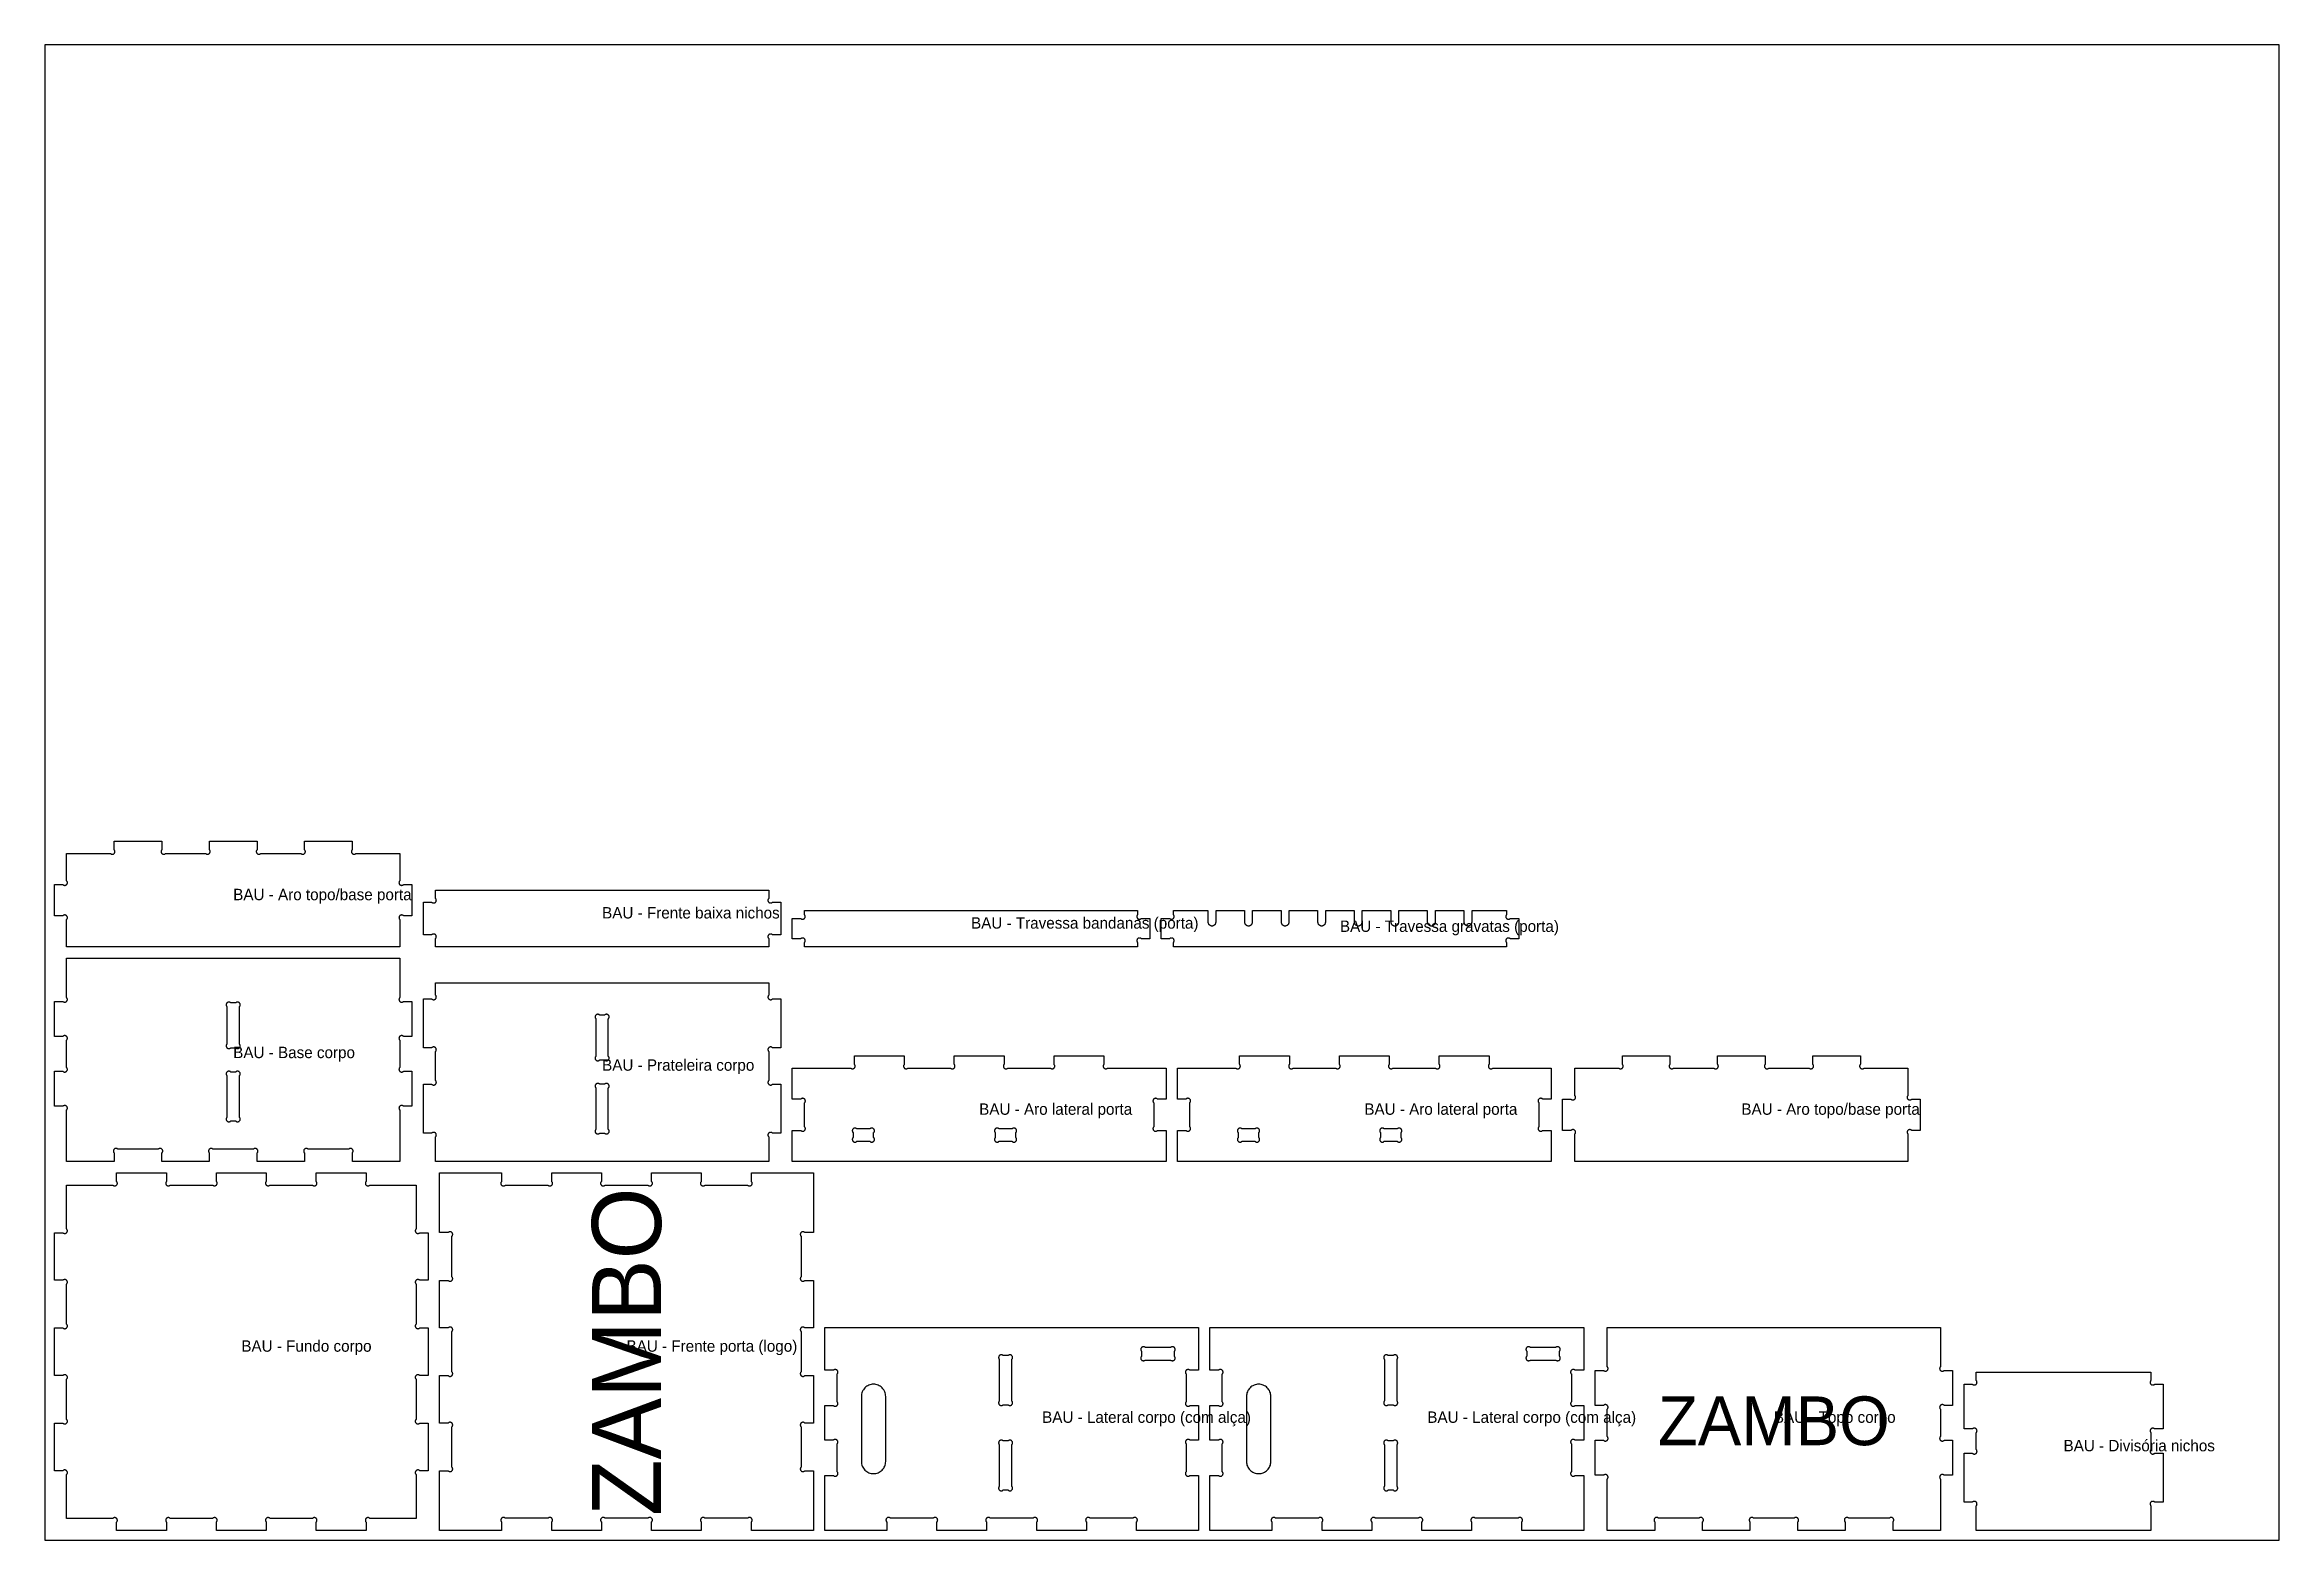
# Model space of a CAD drawing. Header units: millimetres. Extents: x 0 to 2750, y 0 to 1840.
import ezdxf
from ezdxf.enums import TextEntityAlignment as Align

# ---------------------------------------------------------------- set-up
doc = ezdxf.new("R2010")
doc.units = ezdxf.units.MM
for name, color, linetype in [('CHAPA_NAO_CORTAR', 8, 'Continuous'), ('CORTE_EXTERNO', 1, 'Continuous'), ('CORTE_INTERNO', 5, 'Continuous'), ('ETIQUETAS_NAO_CORTAR', 8, 'Continuous'), ('GRAVACAO', 3, 'Continuous')]:
    doc.layers.add(name, color=color, linetype=linetype)

msp = doc.modelspace()

# ---------------------------------------------------------------- texts
at = {"layer": 'ETIQUETAS_NAO_CORTAR'}
for s, p in [('BAU - Aro topo/base porta', (232, 787.5)), ('BAU - Frente baixa nichos', (686, 765)), ('BAU - Travessa bandanas (porta)', (1140, 752.5)), ('BAU - Travessa gravatas (porta)', (1594, 748.5)), ('BAU - Base corpo', (232, 593.2)), ('BAU - Prateleira corpo', (686, 577.7)), ('BAU - Aro lateral porta', (1150, 523.5)), ('BAU - Aro lateral porta', (1624, 523.5)), ('BAU - Aro topo/base porta', (2088, 523.5)), ('BAU - Fundo corpo', (242, 232)), ('BAU - Frente porta (logo)', (716, 232)), ('BAU - Lateral corpo (com alça)', (1227.5, 144.5)), ('BAU - Lateral corpo (com alça)', (1701.5, 144.5)), ('BAU - Topo corpo', (2128, 144.5)), ('BAU - Divisória nichos', (2484.5, 109.5))]:
    msp.add_text(s, height=14, dxfattribs=at).set_placement(p)
at = {"layer": 'GRAVACAO'}
msp.add_text('ZAMBO', height=85, rotation=90, dxfattribs=at).set_placement((716, 232), align=Align.MIDDLE_CENTER)
msp.add_text('ZAMBO', height=60, dxfattribs=at).set_placement((2128, 147), align=Align.MIDDLE_CENTER)

# ---------------------------------------------------------------- linework, layer by layer
at = {"layer": 'CHAPA_NAO_CORTAR'}
msp.add_lwpolyline([(0, 0), (2750, 0), (2750, 1840), (0, 1840)], close=True, dxfattribs=at)
at = {"layer": 'CORTE_EXTERNO'}
for points in [[(12, 768.3), (12, 806.7), (22.4, 806.7), (22.6, 806.5), (22.9, 806.3), (23.2, 806.1), (23.5, 806), (23.8, 805.9), (24.1, 805.8), (24.4, 805.7), (24.7, 805.7), (25, 805.7), (25.3, 805.8), (25.6, 805.9), (25.9, 806), (26.2, 806.1), (26.5, 806.3), (26.8, 806.5), (27, 806.7), (27.2, 806.9), (27.4, 807.2), (27.6, 807.4), (27.7, 807.7), (27.8, 808), (27.9, 808.3), (27.9, 808.6), (28, 809), (27.9, 809.3), (27.9, 809.6), (27.8, 809.9), (27.7, 810.2), (27.6, 810.5), (27.4, 810.8), (27.2, 811), (27, 811.3), (27, 845), (81, 845), (81.2, 844.8), (81.5, 844.6), (81.7, 844.4), (82, 844.3), (82.3, 844.2), (82.6, 844.1), (83, 844.1), (83.3, 844), (83.6, 844.1), (83.9, 844.1), (84.2, 844.2), (84.5, 844.3), (84.8, 844.4), (85.1, 844.6), (85.3, 844.8), (85.6, 845), (85.8, 845.2), (86, 845.5), (86.1, 845.8), (86.3, 846.1), (86.4, 846.4), (86.5, 846.7), (86.5, 847), (86.5, 847.3), (86.5, 847.6), (86.5, 847.9), (86.4, 848.2), (86.3, 848.5), (86.1, 848.8), (86, 849.1), (85.8, 849.4), (85.6, 849.6), (85.6, 860), (144.1, 860), (144.1, 849.6), (143.9, 849.4), (143.7, 849.1), (143.6, 848.8), (143.4, 848.5), (143.3, 848.2), (143.3, 847.9), (143.2, 847.6), (143.2, 847.3), (143.2, 847), (143.3, 846.7), (143.3, 846.4), (143.4, 846.1), (143.6, 845.8), (143.7, 845.5), (143.9, 845.2), (144.1, 845), (144.4, 844.8), (144.6, 844.6), (144.9, 844.4), (145.2, 844.3), (145.5, 844.2), (145.8, 844.1), (146.1, 844.1), (146.4, 844), (146.8, 844.1), (147.1, 844.1), (147.4, 844.2), (147.7, 844.3), (148, 844.4), (148.2, 844.6), (148.5, 844.8), (148.7, 845), (198.1, 845), (198.4, 844.8), (198.6, 844.6), (198.9, 844.4), (199.2, 844.3), (199.5, 844.2), (199.8, 844.1), (200.1, 844.1), (200.4, 844), (200.7, 844.1), (201.1, 844.1), (201.4, 844.2), (201.7, 844.3), (201.9, 844.4), (202.2, 844.6), (202.5, 844.8), (202.7, 845), (202.9, 845.2), (203.1, 845.5), (203.3, 845.8), (203.4, 846.1), (203.5, 846.4), (203.6, 846.7), (203.7, 847), (203.7, 847.3), (203.7, 847.6), (203.6, 847.9), (203.5, 848.2), (203.4, 848.5), (203.3, 848.8), (203.1, 849.1), (202.9, 849.4), (202.7, 849.6), (202.7, 860), (261.3, 860), (261.3, 849.6), (261.1, 849.4), (260.9, 849.1), (260.7, 848.8), (260.6, 848.5), (260.5, 848.2), (260.4, 847.9), (260.3, 847.6), (260.3, 847.3), (260.3, 847), (260.4, 846.7), (260.5, 846.4), (260.6, 846.1), (260.7, 845.8), (260.9, 845.5), (261.1, 845.2), (261.3, 845), (261.5, 844.8), (261.8, 844.6), (262.1, 844.4), (262.3, 844.3), (262.6, 844.2), (262.9, 844.1), (263.3, 844.1), (263.6, 844), (263.9, 844.1), (264.2, 844.1), (264.5, 844.2), (264.8, 844.3), (265.1, 844.4), (265.4, 844.6), (265.6, 844.8), (265.9, 845), (315.3, 845), (315.5, 844.8), (315.8, 844.6), (316, 844.4), (316.3, 844.3), (316.6, 844.2), (316.9, 844.1), (317.2, 844.1), (317.6, 844), (317.9, 844.1), (318.2, 844.1), (318.5, 844.2), (318.8, 844.3), (319.1, 844.4), (319.4, 844.6), (319.6, 844.8), (319.9, 845), (320.1, 845.2), (320.3, 845.5), (320.4, 845.8), (320.6, 846.1), (320.7, 846.4), (320.7, 846.7), (320.8, 847), (320.8, 847.3), (320.8, 847.6), (320.7, 847.9), (320.7, 848.2), (320.6, 848.5), (320.4, 848.8), (320.3, 849.1), (320.1, 849.4), (319.9, 849.6), (319.9, 860), (378.4, 860), (378.4, 849.6), (378.2, 849.4), (378, 849.1), (377.9, 848.8), (377.7, 848.5), (377.6, 848.2), (377.5, 847.9), (377.5, 847.6), (377.5, 847.3), (377.5, 847), (377.5, 846.7), (377.6, 846.4), (377.7, 846.1), (377.9, 845.8), (378, 845.5), (378.2, 845.2), (378.4, 845), (378.7, 844.8), (378.9, 844.6), (379.2, 844.4), (379.5, 844.3), (379.8, 844.2), (380.1, 844.1), (380.4, 844.1), (380.7, 844), (381, 844.1), (381.4, 844.1), (381.7, 844.2), (382, 844.3), (382.3, 844.4), (382.5, 844.6), (382.8, 844.8), (383, 845), (437, 845), (437, 811.3), (436.8, 811), (436.6, 810.8), (436.4, 810.5), (436.3, 810.2), (436.2, 809.9), (436.1, 809.6), (436.1, 809.3), (436, 809), (436.1, 808.6), (436.1, 808.3), (436.2, 808), (436.3, 807.7), (436.4, 807.4), (436.6, 807.2), (436.8, 806.9), (437, 806.7), (437.2, 806.5), (437.5, 806.3), (437.8, 806.1), (438.1, 806), (438.4, 805.9), (438.7, 805.8), (439, 805.7), (439.3, 805.7), (439.6, 805.7), (439.9, 805.8), (440.2, 805.9), (440.5, 806), (440.8, 806.1), (441.1, 806.3), (441.4, 806.5), (441.6, 806.7), (452, 806.7), (452, 768.3), (441.6, 768.3), (441.4, 768.5), (441.1, 768.7), (440.8, 768.9), (440.5, 769), (440.2, 769.1), (439.9, 769.2), (439.6, 769.3), (439.3, 769.3), (439, 769.3), (438.7, 769.2), (438.4, 769.1), (438.1, 769), (437.8, 768.9), (437.5, 768.7), (437.2, 768.5), (437, 768.3), (436.8, 768.1), (436.6, 767.8), (436.4, 767.6), (436.3, 767.3), (436.2, 767), (436.1, 766.7), (436.1, 766.4), (436, 766), (436.1, 765.7), (436.1, 765.4), (436.2, 765.1), (436.3, 764.8), (436.4, 764.5), (436.6, 764.2), (436.8, 764), (437, 763.7), (437, 730), (27, 730), (27, 763.7), (27.2, 764), (27.4, 764.2), (27.6, 764.5), (27.7, 764.8), (27.8, 765.1), (27.9, 765.4), (27.9, 765.7), (28, 766), (27.9, 766.4), (27.9, 766.7), (27.8, 767), (27.7, 767.3), (27.6, 767.6), (27.4, 767.8), (27.2, 768.1), (27, 768.3), (27, 768.3), (26.8, 768.5), (26.5, 768.7), (26.2, 768.9), (25.9, 769), (25.6, 769.1), (25.3, 769.2), (25, 769.3), (24.7, 769.3), (24.4, 769.3), (24.1, 769.2), (23.8, 769.1), (23.5, 769), (23.2, 768.9), (22.9, 768.7), (22.6, 768.5), (22.4, 768.3), (12, 768.3)], [(466, 745), (466, 785), (476.4, 785), (476.6, 784.8), (476.9, 784.6), (477.2, 784.4), (477.5, 784.3), (477.8, 784.2), (478.1, 784.1), (478.4, 784.1), (478.7, 784), (479, 784.1), (479.3, 784.1), (479.6, 784.2), (479.9, 784.3), (480.2, 784.4), (480.5, 784.6), (480.8, 784.8), (481, 785), (481.2, 785.2), (481.4, 785.5), (481.6, 785.8), (481.7, 786.1), (481.8, 786.4), (481.9, 786.7), (481.9, 787), (482, 787.3), (481.9, 787.6), (481.9, 787.9), (481.8, 788.2), (481.7, 788.5), (481.6, 788.8), (481.4, 789.1), (481.2, 789.4), (481, 789.6), (481, 800), (891, 800), (891, 789.6), (890.8, 789.4), (890.6, 789.1), (890.4, 788.8), (890.3, 788.5), (890.2, 788.2), (890.1, 787.9), (890.1, 787.6), (890, 787.3), (890.1, 787), (890.1, 786.7), (890.2, 786.4), (890.3, 786.1), (890.4, 785.8), (890.6, 785.5), (890.8, 785.2), (891, 785), (891.2, 784.8), (891.5, 784.6), (891.8, 784.4), (892.1, 784.3), (892.4, 784.2), (892.7, 784.1), (893, 784.1), (893.3, 784), (893.6, 784.1), (893.9, 784.1), (894.2, 784.2), (894.5, 784.3), (894.8, 784.4), (895.1, 784.6), (895.4, 784.8), (895.6, 785), (906, 785), (906, 745), (895.6, 745), (895.4, 745.2), (895.1, 745.4), (894.8, 745.6), (894.5, 745.7), (894.2, 745.8), (893.9, 745.9), (893.6, 745.9), (893.3, 746), (893, 745.9), (892.7, 745.9), (892.4, 745.8), (892.1, 745.7), (891.8, 745.6), (891.5, 745.4), (891.2, 745.2), (891, 745), (890.8, 744.8), (890.6, 744.5), (890.4, 744.2), (890.3, 743.9), (890.2, 743.6), (890.1, 743.3), (890.1, 743), (890, 742.7), (890.1, 742.4), (890.1, 742.1), (890.2, 741.8), (890.3, 741.5), (890.4, 741.2), (890.6, 740.9), (890.8, 740.6), (891, 740.4), (891, 730), (481, 730), (481, 740.4), (481.2, 740.6), (481.4, 740.9), (481.6, 741.2), (481.7, 741.5), (481.8, 741.8), (481.9, 742.1), (481.9, 742.4), (482, 742.7), (481.9, 743), (481.9, 743.3), (481.8, 743.6), (481.7, 743.9), (481.6, 744.2), (481.4, 744.5), (481.2, 744.8), (481, 745), (481, 745), (481, 745), (480.8, 745.2), (480.5, 745.4), (480.2, 745.6), (479.9, 745.7), (479.6, 745.8), (479.3, 745.9), (479, 745.9), (478.7, 746), (478.4, 745.9), (478.1, 745.9), (477.8, 745.8), (477.5, 745.7), (477.2, 745.6), (476.9, 745.4), (476.6, 745.2), (476.4, 745), (466, 745)], [(920, 740), (920, 765), (930.4, 765), (930.6, 764.8), (930.9, 764.6), (931.2, 764.4), (931.5, 764.3), (931.8, 764.2), (932.1, 764.1), (932.4, 764.1), (932.7, 764), (933, 764.1), (933.3, 764.1), (933.6, 764.2), (933.9, 764.3), (934.2, 764.4), (934.5, 764.6), (934.8, 764.8), (935, 765), (935.2, 765.2), (935.4, 765.5), (935.6, 765.8), (935.7, 766.1), (935.8, 766.4), (935.9, 766.7), (935.9, 767), (936, 767.3), (935.9, 767.6), (935.9, 767.9), (935.8, 768.2), (935.7, 768.5), (935.6, 768.8), (935.4, 769.1), (935.2, 769.4), (935, 769.6), (935, 775), (1345, 775), (1345, 769.6), (1344.8, 769.4), (1344.6, 769.1), (1344.4, 768.8), (1344.3, 768.5), (1344.2, 768.2), (1344.1, 767.9), (1344.1, 767.6), (1344, 767.3), (1344.1, 767), (1344.1, 766.7), (1344.2, 766.4), (1344.3, 766.1), (1344.4, 765.8), (1344.6, 765.5), (1344.8, 765.2), (1345, 765), (1345.2, 764.8), (1345.5, 764.6), (1345.8, 764.4), (1346.1, 764.3), (1346.4, 764.2), (1346.7, 764.1), (1347, 764.1), (1347.3, 764), (1347.6, 764.1), (1347.9, 764.1), (1348.2, 764.2), (1348.5, 764.3), (1348.8, 764.4), (1349.1, 764.6), (1349.4, 764.8), (1349.6, 765), (1360, 765), (1360, 740), (1349.6, 740), (1349.4, 740.2), (1349.1, 740.4), (1348.8, 740.6), (1348.5, 740.7), (1348.2, 740.8), (1347.9, 740.9), (1347.6, 740.9), (1347.3, 741), (1347, 740.9), (1346.7, 740.9), (1346.4, 740.8), (1346.1, 740.7), (1345.8, 740.6), (1345.5, 740.4), (1345.2, 740.2), (1345, 740), (1344.8, 739.8), (1344.6, 739.5), (1344.4, 739.2), (1344.3, 738.9), (1344.2, 738.6), (1344.1, 738.3), (1344.1, 738), (1344, 737.7), (1344.1, 737.4), (1344.1, 737.1), (1344.2, 736.8), (1344.3, 736.5), (1344.4, 736.2), (1344.6, 735.9), (1344.8, 735.6), (1345, 735.4), (1345, 730), (935, 730), (935, 735.4), (935.2, 735.6), (935.4, 735.9), (935.6, 736.2), (935.7, 736.5), (935.8, 736.8), (935.9, 737.1), (935.9, 737.4), (936, 737.7), (935.9, 738), (935.9, 738.3), (935.8, 738.6), (935.7, 738.9), (935.6, 739.2), (935.4, 739.5), (935.2, 739.8), (935, 740), (935, 740), (935, 740), (934.8, 740.2), (934.5, 740.4), (934.2, 740.6), (933.9, 740.7), (933.6, 740.8), (933.3, 740.9), (933, 740.9), (932.7, 741), (932.4, 740.9), (932.1, 740.9), (931.8, 740.8), (931.5, 740.7), (931.2, 740.6), (930.9, 740.4), (930.6, 740.2), (930.4, 740), (920, 740)], [(1374, 740), (1374, 765), (1384.4, 765), (1384.6, 764.8), (1384.9, 764.6), (1385.2, 764.4), (1385.5, 764.3), (1385.8, 764.2), (1386.1, 764.1), (1386.4, 764.1), (1386.7, 764), (1387, 764.1), (1387.3, 764.1), (1387.6, 764.2), (1387.9, 764.3), (1388.2, 764.4), (1388.5, 764.6), (1388.8, 764.8), (1389, 765), (1389.2, 765.2), (1389.4, 765.5), (1389.6, 765.8), (1389.7, 766.1), (1389.8, 766.4), (1389.9, 766.7), (1389.9, 767), (1390, 767.3), (1389.9, 767.6), (1389.9, 767.9), (1389.8, 768.2), (1389.7, 768.5), (1389.6, 768.8), (1389.4, 769.1), (1389.2, 769.4), (1389, 769.6), (1389, 775), (1431.5, 775), (1431.5, 761), (1431.5, 760.5), (1431.6, 760), (1431.7, 759.5), (1431.9, 759.1), (1432.1, 758.6), (1432.3, 758.2), (1432.6, 757.8), (1433, 757.5), (1433.3, 757.1), (1433.7, 756.8), (1434.1, 756.6), (1434.6, 756.4), (1435, 756.2), (1435.5, 756.1), (1436, 756), (1436.5, 756), (1437, 756), (1437.5, 756.1), (1438, 756.2), (1438.4, 756.4), (1438.9, 756.6), (1439.3, 756.8), (1439.7, 757.1), (1440, 757.5), (1440.4, 757.8), (1440.7, 758.2), (1440.9, 758.6), (1441.1, 759.1), (1441.3, 759.5), (1441.4, 760), (1441.5, 760.5), (1441.5, 761), (1441.5, 775), (1476.5, 775), (1476.5, 761), (1476.5, 760.5), (1476.6, 760), (1476.7, 759.5), (1476.9, 759.1), (1477.1, 758.6), (1477.3, 758.2), (1477.6, 757.8), (1478, 757.5), (1478.3, 757.1), (1478.7, 756.8), (1479.1, 756.6), (1479.6, 756.4), (1480, 756.2), (1480.5, 756.1), (1481, 756), (1481.5, 756), (1482, 756), (1482.5, 756.1), (1483, 756.2), (1483.4, 756.4), (1483.9, 756.6), (1484.3, 756.8), (1484.7, 757.1), (1485, 757.5), (1485.4, 757.8), (1485.7, 758.2), (1485.9, 758.6), (1486.1, 759.1), (1486.3, 759.5), (1486.4, 760), (1486.5, 760.5), (1486.5, 761), (1486.5, 775), (1521.5, 775), (1521.5, 761), (1521.5, 760.5), (1521.6, 760), (1521.7, 759.5), (1521.9, 759.1), (1522.1, 758.6), (1522.3, 758.2), (1522.6, 757.8), (1523, 757.5), (1523.3, 757.1), (1523.7, 756.8), (1524.1, 756.6), (1524.6, 756.4), (1525, 756.2), (1525.5, 756.1), (1526, 756), (1526.5, 756), (1527, 756), (1527.5, 756.1), (1528, 756.2), (1528.4, 756.4), (1528.9, 756.6), (1529.3, 756.8), (1529.7, 757.1), (1530, 757.5), (1530.4, 757.8), (1530.7, 758.2), (1530.9, 758.6), (1531.1, 759.1), (1531.3, 759.5), (1531.4, 760), (1531.5, 760.5), (1531.5, 761), (1531.5, 775), (1566.5, 775), (1566.5, 761), (1566.5, 760.5), (1566.6, 760), (1566.7, 759.5), (1566.9, 759.1), (1567.1, 758.6), (1567.3, 758.2), (1567.6, 757.8), (1568, 757.5), (1568.3, 757.1), (1568.7, 756.8), (1569.1, 756.6), (1569.6, 756.4), (1570, 756.2), (1570.5, 756.1), (1571, 756), (1571.5, 756), (1572, 756), (1572.5, 756.1), (1573, 756.2), (1573.4, 756.4), (1573.9, 756.6), (1574.3, 756.8), (1574.7, 757.1), (1575, 757.5), (1575.4, 757.8), (1575.7, 758.2), (1575.9, 758.6), (1576.1, 759.1), (1576.3, 759.5), (1576.4, 760), (1576.5, 760.5), (1576.5, 761), (1576.5, 775), (1611.5, 775), (1611.5, 761), (1611.5, 760.5), (1611.6, 760), (1611.7, 759.5), (1611.9, 759.1), (1612.1, 758.6), (1612.3, 758.2), (1612.6, 757.8), (1613, 757.5), (1613.3, 757.1), (1613.7, 756.8), (1614.1, 756.6), (1614.6, 756.4), (1615, 756.2), (1615.5, 756.1), (1616, 756), (1616.5, 756), (1617, 756), (1617.5, 756.1), (1618, 756.2), (1618.4, 756.4), (1618.9, 756.6), (1619.3, 756.8), (1619.7, 757.1), (1620, 757.5), (1620.4, 757.8), (1620.7, 758.2), (1620.9, 758.6), (1621.1, 759.1), (1621.3, 759.5), (1621.4, 760), (1621.5, 760.5), (1621.5, 761), (1621.5, 775), (1656.5, 775), (1656.5, 761), (1656.5, 760.5), (1656.6, 760), (1656.7, 759.5), (1656.9, 759.1), (1657.1, 758.6), (1657.3, 758.2), (1657.6, 757.8), (1658, 757.5), (1658.3, 757.1), (1658.7, 756.8), (1659.1, 756.6), (1659.6, 756.4), (1660, 756.2), (1660.5, 756.1), (1661, 756), (1661.5, 756), (1662, 756), (1662.5, 756.1), (1663, 756.2), (1663.4, 756.4), (1663.9, 756.6), (1664.3, 756.8), (1664.7, 757.1), (1665, 757.5), (1665.4, 757.8), (1665.7, 758.2), (1665.9, 758.6), (1666.1, 759.1), (1666.3, 759.5), (1666.4, 760), (1666.5, 760.5), (1666.5, 761), (1666.5, 775), (1701.5, 775), (1701.5, 761), (1701.5, 760.5), (1701.6, 760), (1701.7, 759.5), (1701.9, 759.1), (1702.1, 758.6), (1702.3, 758.2), (1702.6, 757.8), (1703, 757.5), (1703.3, 757.1), (1703.7, 756.8), (1704.1, 756.6), (1704.6, 756.4), (1705, 756.2), (1705.5, 756.1), (1706, 756), (1706.5, 756), (1707, 756), (1707.5, 756.1), (1708, 756.2), (1708.4, 756.4), (1708.9, 756.6), (1709.3, 756.8), (1709.7, 757.1), (1710, 757.5), (1710.4, 757.8), (1710.7, 758.2), (1710.9, 758.6), (1711.1, 759.1), (1711.3, 759.5), (1711.4, 760), (1711.5, 760.5), (1711.5, 761), (1711.5, 775), (1746.5, 775), (1746.5, 761), (1746.5, 760.5), (1746.6, 760), (1746.7, 759.5), (1746.9, 759.1), (1747.1, 758.6), (1747.3, 758.2), (1747.6, 757.8), (1748, 757.5), (1748.3, 757.1), (1748.7, 756.8), (1749.1, 756.6), (1749.6, 756.4), (1750, 756.2), (1750.5, 756.1), (1751, 756), (1751.5, 756), (1752, 756), (1752.5, 756.1), (1753, 756.2), (1753.4, 756.4), (1753.9, 756.6), (1754.3, 756.8), (1754.7, 757.1), (1755, 757.5), (1755.4, 757.8), (1755.7, 758.2), (1755.9, 758.6), (1756.1, 759.1), (1756.3, 759.5), (1756.4, 760), (1756.5, 760.5), (1756.5, 761), (1756.5, 775), (1799, 775), (1799, 769.6), (1798.8, 769.4), (1798.6, 769.1), (1798.4, 768.8), (1798.3, 768.5), (1798.2, 768.2), (1798.1, 767.9), (1798.1, 767.6), (1798, 767.3), (1798.1, 767), (1798.1, 766.7), (1798.2, 766.4), (1798.3, 766.1), (1798.4, 765.8), (1798.6, 765.5), (1798.8, 765.2), (1799, 765), (1799.2, 764.8), (1799.5, 764.6), (1799.8, 764.4), (1800.1, 764.3), (1800.4, 764.2), (1800.7, 764.1), (1801, 764.1), (1801.3, 764), (1801.6, 764.1), (1801.9, 764.1), (1802.2, 764.2), (1802.5, 764.3), (1802.8, 764.4), (1803.1, 764.6), (1803.4, 764.8), (1803.6, 765), (1814, 765), (1814, 740), (1803.6, 740), (1803.4, 740.2), (1803.1, 740.4), (1802.8, 740.6), (1802.5, 740.7), (1802.2, 740.8), (1801.9, 740.9), (1801.6, 740.9), (1801.3, 741), (1801, 740.9), (1800.7, 740.9), (1800.4, 740.8), (1800.1, 740.7), (1799.8, 740.6), (1799.5, 740.4), (1799.2, 740.2), (1799, 740), (1798.8, 739.8), (1798.6, 739.5), (1798.4, 739.2), (1798.3, 738.9), (1798.2, 738.6), (1798.1, 738.3), (1798.1, 738), (1798, 737.7), (1798.1, 737.4), (1798.1, 737.1), (1798.2, 736.8), (1798.3, 736.5), (1798.4, 736.2), (1798.6, 735.9), (1798.8, 735.6), (1799, 735.4), (1799, 730), (1389, 730), (1389, 735.4), (1389.2, 735.6), (1389.4, 735.9), (1389.6, 736.2), (1389.7, 736.5), (1389.8, 736.8), (1389.9, 737.1), (1389.9, 737.4), (1390, 737.7), (1389.9, 738), (1389.9, 738.3), (1389.8, 738.6), (1389.7, 738.9), (1389.6, 739.2), (1389.4, 739.5), (1389.2, 739.8), (1389, 740), (1389, 740), (1389, 740), (1388.8, 740.2), (1388.5, 740.4), (1388.2, 740.6), (1387.9, 740.7), (1387.6, 740.8), (1387.3, 740.9), (1387, 740.9), (1386.7, 741), (1386.4, 740.9), (1386.1, 740.9), (1385.8, 740.8), (1385.5, 740.7), (1385.2, 740.6), (1384.9, 740.4), (1384.6, 740.2), (1384.4, 740), (1374, 740)], [(12, 534), (12, 577), (22.4, 577), (22.6, 576.8), (22.9, 576.6), (23.2, 576.4), (23.5, 576.3), (23.8, 576.2), (24.1, 576.1), (24.4, 576.1), (24.7, 576), (25, 576.1), (25.3, 576.1), (25.6, 576.2), (25.9, 576.3), (26.2, 576.4), (26.5, 576.6), (26.8, 576.8), (27, 577), (27.2, 577.2), (27.4, 577.5), (27.6, 577.8), (27.7, 578.1), (27.8, 578.4), (27.9, 578.7), (27.9, 579), (28, 579.3), (27.9, 579.6), (27.9, 579.9), (27.8, 580.2), (27.7, 580.5), (27.6, 580.8), (27.4, 581.1), (27.2, 581.4), (27, 581.6), (27, 615.4), (27.2, 615.6), (27.4, 615.9), (27.6, 616.2), (27.7, 616.5), (27.8, 616.8), (27.9, 617.1), (27.9, 617.4), (28, 617.7), (27.9, 618), (27.9, 618.3), (27.8, 618.6), (27.7, 618.9), (27.6, 619.2), (27.4, 619.5), (27.2, 619.8), (27, 620), (27, 620), (26.8, 620.2), (26.5, 620.4), (26.2, 620.6), (25.9, 620.7), (25.6, 620.8), (25.3, 620.9), (25, 620.9), (24.7, 621), (24.4, 620.9), (24.1, 620.9), (23.8, 620.8), (23.5, 620.7), (23.2, 620.6), (22.9, 620.4), (22.6, 620.2), (22.4, 620), (12, 620), (12, 663), (22.4, 663), (22.6, 662.8), (22.9, 662.6), (23.2, 662.4), (23.5, 662.3), (23.8, 662.2), (24.1, 662.1), (24.4, 662.1), (24.7, 662), (25, 662.1), (25.3, 662.1), (25.6, 662.2), (25.9, 662.3), (26.2, 662.4), (26.5, 662.6), (26.8, 662.8), (27, 663), (27.2, 663.2), (27.4, 663.5), (27.6, 663.8), (27.7, 664.1), (27.8, 664.4), (27.9, 664.7), (27.9, 665), (28, 665.3), (27.9, 665.6), (27.9, 665.9), (27.8, 666.2), (27.7, 666.5), (27.6, 666.8), (27.4, 667.1), (27.2, 667.4), (27, 667.6), (27, 716), (437, 716), (437, 667.6), (436.8, 667.4), (436.6, 667.1), (436.4, 666.8), (436.3, 666.5), (436.2, 666.2), (436.1, 665.9), (436.1, 665.6), (436, 665.3), (436.1, 665), (436.1, 664.7), (436.2, 664.4), (436.3, 664.1), (436.4, 663.8), (436.6, 663.5), (436.8, 663.2), (437, 663), (437.2, 662.8), (437.5, 662.6), (437.8, 662.4), (438.1, 662.3), (438.4, 662.2), (438.7, 662.1), (439, 662.1), (439.3, 662), (439.6, 662.1), (439.9, 662.1), (440.2, 662.2), (440.5, 662.3), (440.8, 662.4), (441.1, 662.6), (441.4, 662.8), (441.6, 663), (452, 663), (452, 620), (441.6, 620), (441.4, 620.2), (441.1, 620.4), (440.8, 620.6), (440.5, 620.7), (440.2, 620.8), (439.9, 620.9), (439.6, 620.9), (439.3, 621), (439, 620.9), (438.7, 620.9), (438.4, 620.8), (438.1, 620.7), (437.8, 620.6), (437.5, 620.4), (437.2, 620.2), (437, 620), (436.8, 619.8), (436.6, 619.5), (436.4, 619.2), (436.3, 618.9), (436.2, 618.6), (436.1, 618.3), (436.1, 618), (436, 617.7), (436.1, 617.4), (436.1, 617.1), (436.2, 616.8), (436.3, 616.5), (436.4, 616.2), (436.6, 615.9), (436.8, 615.6), (437, 615.4), (437, 581.6), (436.8, 581.4), (436.6, 581.1), (436.4, 580.8), (436.3, 580.5), (436.2, 580.2), (436.1, 579.9), (436.1, 579.6), (436, 579.3), (436.1, 579), (436.1, 578.7), (436.2, 578.4), (436.3, 578.1), (436.4, 577.8), (436.6, 577.5), (436.8, 577.2), (437, 577), (437.2, 576.8), (437.5, 576.6), (437.8, 576.4), (438.1, 576.3), (438.4, 576.2), (438.7, 576.1), (439, 576.1), (439.3, 576), (439.6, 576.1), (439.9, 576.1), (440.2, 576.2), (440.5, 576.3), (440.8, 576.4), (441.1, 576.6), (441.4, 576.8), (441.6, 577), (452, 577), (452, 534), (441.6, 534), (441.4, 534.2), (441.1, 534.4), (440.8, 534.6), (440.5, 534.7), (440.2, 534.8), (439.9, 534.9), (439.6, 534.9), (439.3, 535), (439, 534.9), (438.7, 534.9), (438.4, 534.8), (438.1, 534.7), (437.8, 534.6), (437.5, 534.4), (437.2, 534.2), (437, 534), (436.8, 533.8), (436.6, 533.5), (436.4, 533.2), (436.3, 532.9), (436.2, 532.6), (436.1, 532.3), (436.1, 532), (436, 531.7), (436.1, 531.4), (436.1, 531.1), (436.2, 530.8), (436.3, 530.5), (436.4, 530.2), (436.6, 529.9), (436.8, 529.6), (437, 529.4), (437, 466), (378.6, 466), (378.6, 476.6), (378.8, 476.8), (379, 477), (379.1, 477.3), (379.3, 477.6), (379.4, 477.9), (379.5, 478.2), (379.5, 478.5), (379.5, 478.9), (379.5, 479.2), (379.5, 479.5), (379.4, 479.8), (379.3, 480.1), (379.1, 480.4), (379, 480.7), (378.8, 480.9), (378.6, 481.1), (378.3, 481.4), (378.1, 481.6), (377.8, 481.7), (377.5, 481.9), (377.2, 482), (376.9, 482), (376.6, 482.1), (376.3, 482.1), (376, 482.1), (375.6, 482), (375.3, 482), (375, 481.9), (374.7, 481.7), (374.5, 481.6), (374.2, 481.4), (374, 481.1), (374, 481.1), (324.3, 481.1), (324.3, 481.1), (324.1, 481.4), (323.8, 481.6), (323.5, 481.7), (323.2, 481.9), (322.9, 482), (322.6, 482), (322.3, 482.1), (322, 482.1), (321.7, 482.1), (321.4, 482), (321.1, 482), (320.8, 481.9), (320.5, 481.7), (320.2, 481.6), (319.9, 481.4), (319.7, 481.1), (319.5, 480.9), (319.3, 480.7), (319.1, 480.4), (319, 480.1), (318.9, 479.8), (318.8, 479.5), (318.8, 479.2), (318.8, 478.9), (318.8, 478.5), (318.8, 478.2), (318.9, 477.9), (319, 477.6), (319.1, 477.3), (319.3, 477), (319.5, 476.8), (319.7, 476.6), (319.7, 466), (261.4, 466), (261.4, 476.6), (261.6, 476.8), (261.8, 477), (262, 477.3), (262.1, 477.6), (262.2, 477.9), (262.3, 478.2), (262.4, 478.5), (262.4, 478.9), (262.4, 479.2), (262.3, 479.5), (262.2, 479.8), (262.1, 480.1), (262, 480.4), (261.8, 480.7), (261.6, 480.9), (261.4, 481.1), (261.2, 481.4), (260.9, 481.6), (260.7, 481.7), (260.4, 481.9), (260.1, 482), (259.8, 482), (259.5, 482.1), (259.1, 482.1), (258.8, 482.1), (258.5, 482), (258.2, 482), (257.9, 481.9), (257.6, 481.7), (257.3, 481.6), (257.1, 481.4), (256.8, 481.1), (256.8, 481.1), (207.2, 481.1), (207.2, 481.1), (206.9, 481.4), (206.7, 481.6), (206.4, 481.7), (206.1, 481.9), (205.8, 482), (205.5, 482), (205.2, 482.1), (204.9, 482.1), (204.5, 482.1), (204.2, 482), (203.9, 482), (203.6, 481.9), (203.3, 481.7), (203.1, 481.6), (202.8, 481.4), (202.6, 481.1), (202.4, 480.9), (202.2, 480.7), (202, 480.4), (201.9, 480.1), (201.8, 479.8), (201.7, 479.5), (201.6, 479.2), (201.6, 478.9), (201.6, 478.5), (201.7, 478.2), (201.8, 477.9), (201.9, 477.6), (202, 477.3), (202.2, 477), (202.4, 476.8), (202.6, 476.6), (202.6, 466), (144.3, 466), (144.3, 476.6), (144.5, 476.8), (144.7, 477), (144.9, 477.3), (145, 477.6), (145.1, 477.9), (145.2, 478.2), (145.2, 478.5), (145.2, 478.9), (145.2, 479.2), (145.2, 479.5), (145.1, 479.8), (145, 480.1), (144.9, 480.4), (144.7, 480.7), (144.5, 480.9), (144.3, 481.1), (144.1, 481.4), (143.8, 481.6), (143.5, 481.7), (143.2, 481.9), (142.9, 482), (142.6, 482), (142.3, 482.1), (142, 482.1), (141.7, 482.1), (141.4, 482), (141.1, 482), (140.8, 481.9), (140.5, 481.7), (140.2, 481.6), (139.9, 481.4), (139.7, 481.1), (139.7, 481.1), (90, 481.1), (90, 481.1), (89.8, 481.4), (89.5, 481.6), (89.3, 481.7), (89, 481.9), (88.7, 482), (88.4, 482), (88, 482.1), (87.7, 482.1), (87.4, 482.1), (87.1, 482), (86.8, 482), (86.5, 481.9), (86.2, 481.7), (85.9, 481.6), (85.7, 481.4), (85.4, 481.1), (85.2, 480.9), (85, 480.7), (84.9, 480.4), (84.7, 480.1), (84.6, 479.8), (84.5, 479.5), (84.5, 479.2), (84.5, 478.9), (84.5, 478.5), (84.5, 478.2), (84.6, 477.9), (84.7, 477.6), (84.9, 477.3), (85, 477), (85.2, 476.8), (85.4, 476.6), (85.4, 466), (27, 466), (27, 529.4), (27.2, 529.6), (27.4, 529.9), (27.6, 530.2), (27.7, 530.5), (27.8, 530.8), (27.9, 531.1), (27.9, 531.4), (28, 531.7), (27.9, 532), (27.9, 532.3), (27.8, 532.6), (27.7, 532.9), (27.6, 533.2), (27.4, 533.5), (27.2, 533.8), (27, 534), (27, 534), (26.8, 534.2), (26.5, 534.4), (26.2, 534.6), (25.9, 534.7), (25.6, 534.8), (25.3, 534.9), (25, 534.9), (24.7, 535), (24.4, 534.9), (24.1, 534.9), (23.8, 534.8), (23.5, 534.7), (23.2, 534.6), (22.9, 534.4), (22.6, 534.2), (22.4, 534), (12, 534)], [(466, 501), (466, 561), (476.4, 561), (476.6, 560.8), (476.9, 560.6), (477.2, 560.4), (477.5, 560.3), (477.8, 560.2), (478.1, 560.1), (478.4, 560.1), (478.7, 560), (479, 560.1), (479.3, 560.1), (479.6, 560.2), (479.9, 560.3), (480.2, 560.4), (480.5, 560.6), (480.8, 560.8), (481, 561), (481.2, 561.2), (481.4, 561.5), (481.6, 561.8), (481.7, 562.1), (481.8, 562.4), (481.9, 562.7), (481.9, 563), (482, 563.3), (481.9, 563.6), (481.9, 563.9), (481.8, 564.2), (481.7, 564.5), (481.6, 564.8), (481.4, 565.1), (481.2, 565.4), (481, 565.6), (481, 601.4), (481.2, 601.6), (481.4, 601.9), (481.6, 602.2), (481.7, 602.5), (481.8, 602.8), (481.9, 603.1), (481.9, 603.4), (482, 603.7), (481.9, 604), (481.9, 604.3), (481.8, 604.6), (481.7, 604.9), (481.6, 605.2), (481.4, 605.5), (481.2, 605.8), (481, 606), (481, 606), (480.8, 606.2), (480.5, 606.4), (480.2, 606.6), (479.9, 606.7), (479.6, 606.8), (479.3, 606.9), (479, 606.9), (478.7, 607), (478.4, 606.9), (478.1, 606.9), (477.8, 606.8), (477.5, 606.7), (477.2, 606.6), (476.9, 606.4), (476.6, 606.2), (476.4, 606), (466, 606), (466, 666), (476.4, 666), (476.6, 665.8), (476.9, 665.6), (477.2, 665.4), (477.5, 665.3), (477.8, 665.2), (478.1, 665.1), (478.4, 665.1), (478.7, 665), (479, 665.1), (479.3, 665.1), (479.6, 665.2), (479.9, 665.3), (480.2, 665.4), (480.5, 665.6), (480.8, 665.8), (481, 666), (481.2, 666.2), (481.4, 666.5), (481.6, 666.8), (481.7, 667.1), (481.8, 667.4), (481.9, 667.7), (481.9, 668), (482, 668.3), (481.9, 668.6), (481.9, 668.9), (481.8, 669.2), (481.7, 669.5), (481.6, 669.8), (481.4, 670.1), (481.2, 670.4), (481, 670.6), (481, 686), (891, 686), (891, 670.6), (890.8, 670.4), (890.6, 670.1), (890.4, 669.8), (890.3, 669.5), (890.2, 669.2), (890.1, 668.9), (890.1, 668.6), (890, 668.3), (890.1, 668), (890.1, 667.7), (890.2, 667.4), (890.3, 667.1), (890.4, 666.8), (890.6, 666.5), (890.8, 666.2), (891, 666), (891.2, 665.8), (891.5, 665.6), (891.8, 665.4), (892.1, 665.3), (892.4, 665.2), (892.7, 665.1), (893, 665.1), (893.3, 665), (893.6, 665.1), (893.9, 665.1), (894.2, 665.2), (894.5, 665.3), (894.8, 665.4), (895.1, 665.6), (895.4, 665.8), (895.6, 666), (906, 666), (906, 606), (895.6, 606), (895.4, 606.2), (895.1, 606.4), (894.8, 606.6), (894.5, 606.7), (894.2, 606.8), (893.9, 606.9), (893.6, 606.9), (893.3, 607), (893, 606.9), (892.7, 606.9), (892.4, 606.8), (892.1, 606.7), (891.8, 606.6), (891.5, 606.4), (891.2, 606.2), (891, 606), (890.8, 605.8), (890.6, 605.5), (890.4, 605.2), (890.3, 604.9), (890.2, 604.6), (890.1, 604.3), (890.1, 604), (890, 603.7), (890.1, 603.4), (890.1, 603.1), (890.2, 602.8), (890.3, 602.5), (890.4, 602.2), (890.6, 601.9), (890.8, 601.6), (891, 601.4), (891, 565.6), (890.8, 565.4), (890.6, 565.1), (890.4, 564.8), (890.3, 564.5), (890.2, 564.2), (890.1, 563.9), (890.1, 563.6), (890, 563.3), (890.1, 563), (890.1, 562.7), (890.2, 562.4), (890.3, 562.1), (890.4, 561.8), (890.6, 561.5), (890.8, 561.2), (891, 561), (891.2, 560.8), (891.5, 560.6), (891.8, 560.4), (892.1, 560.3), (892.4, 560.2), (892.7, 560.1), (893, 560.1), (893.3, 560), (893.6, 560.1), (893.9, 560.1), (894.2, 560.2), (894.5, 560.3), (894.8, 560.4), (895.1, 560.6), (895.4, 560.8), (895.6, 561), (906, 561), (906, 501), (895.6, 501), (895.4, 501.2), (895.1, 501.4), (894.8, 501.6), (894.5, 501.7), (894.2, 501.8), (893.9, 501.9), (893.6, 501.9), (893.3, 502), (893, 501.9), (892.7, 501.9), (892.4, 501.8), (892.1, 501.7), (891.8, 501.6), (891.5, 501.4), (891.2, 501.2), (891, 501), (890.8, 500.8), (890.6, 500.5), (890.4, 500.2), (890.3, 499.9), (890.2, 499.6), (890.1, 499.3), (890.1, 499), (890, 498.7), (890.1, 498.4), (890.1, 498.1), (890.2, 497.8), (890.3, 497.5), (890.4, 497.2), (890.6, 496.9), (890.8, 496.6), (891, 496.4), (891, 466), (481, 466), (481, 496.4), (481.2, 496.6), (481.4, 496.9), (481.6, 497.2), (481.7, 497.5), (481.8, 497.8), (481.9, 498.1), (481.9, 498.4), (482, 498.7), (481.9, 499), (481.9, 499.3), (481.8, 499.6), (481.7, 499.9), (481.6, 500.2), (481.4, 500.5), (481.2, 500.8), (481, 501), (481, 501), (480.8, 501.2), (480.5, 501.4), (480.2, 501.6), (479.9, 501.7), (479.6, 501.8), (479.3, 501.9), (479, 501.9), (478.7, 502), (478.4, 501.9), (478.1, 501.9), (477.8, 501.8), (477.5, 501.7), (477.2, 501.6), (476.9, 501.4), (476.6, 501.2), (476.4, 501), (466, 501)], [(1242.1, 596), (1303.6, 596), (1303.6, 585.6), (1303.4, 585.4), (1303.2, 585.1), (1303, 584.8), (1302.9, 584.5), (1302.8, 584.2), (1302.7, 583.9), (1302.6, 583.6), (1302.6, 583.3), (1302.6, 583), (1302.7, 582.7), (1302.8, 582.4), (1302.9, 582.1), (1303, 581.8), (1303.2, 581.5), (1303.4, 581.2), (1303.6, 581), (1303.8, 580.8), (1304.1, 580.6), (1304.3, 580.4), (1304.6, 580.3), (1304.9, 580.2), (1305.2, 580.1), (1305.6, 580.1), (1305.9, 580), (1306.2, 580.1), (1306.5, 580.1), (1306.8, 580.2), (1307.1, 580.3), (1307.4, 580.4), (1307.7, 580.6), (1307.9, 580.8), (1308.2, 581), (1380, 581), (1380, 542.8), (1369.4, 542.8), (1369.2, 543), (1369, 543.2), (1368.7, 543.4), (1368.4, 543.5), (1368.1, 543.6), (1367.8, 543.7), (1367.5, 543.8), (1367.1, 543.8), (1366.8, 543.8), (1366.5, 543.7), (1366.2, 543.6), (1365.9, 543.5), (1365.6, 543.4), (1365.3, 543.2), (1365.1, 543), (1364.8, 542.8), (1364.6, 542.6), (1364.4, 542.3), (1364.3, 542.1), (1364.1, 541.8), (1364, 541.5), (1364, 541.2), (1363.9, 540.8), (1363.9, 540.5), (1363.9, 540.2), (1364, 539.9), (1364, 539.6), (1364.1, 539.3), (1364.3, 539), (1364.4, 538.7), (1364.6, 538.5), (1364.8, 538.2), (1364.8, 538.2), (1364.8, 508.8), (1364.8, 508.8), (1364.6, 508.5), (1364.4, 508.3), (1364.3, 508), (1364.1, 507.7), (1364, 507.4), (1364, 507.1), (1363.9, 506.8), (1363.9, 506.5), (1363.9, 506.2), (1364, 505.8), (1364, 505.5), (1364.1, 505.2), (1364.3, 504.9), (1364.4, 504.7), (1364.6, 504.4), (1364.8, 504.2), (1365.1, 504), (1365.3, 503.8), (1365.6, 503.6), (1365.9, 503.5), (1366.2, 503.4), (1366.5, 503.3), (1366.8, 503.2), (1367.1, 503.2), (1367.5, 503.2), (1367.8, 503.3), (1368.1, 503.4), (1368.4, 503.5), (1368.7, 503.6), (1369, 503.8), (1369.2, 504), (1369.4, 504.2), (1380, 504.2), (1380, 466), (920, 466), (920, 504.2), (930.6, 504.2), (930.8, 504), (931, 503.8), (931.3, 503.6), (931.6, 503.5), (931.9, 503.4), (932.2, 503.3), (932.5, 503.2), (932.9, 503.2), (933.2, 503.2), (933.5, 503.3), (933.8, 503.4), (934.1, 503.5), (934.4, 503.6), (934.7, 503.8), (934.9, 504), (935.1, 504.2), (935.4, 504.4), (935.6, 504.7), (935.7, 504.9), (935.9, 505.2), (936, 505.5), (936, 505.8), (936.1, 506.2), (936.1, 506.5), (936.1, 506.8), (936, 507.1), (936, 507.4), (935.9, 507.7), (935.7, 508), (935.6, 508.3), (935.4, 508.5), (935.1, 508.8), (935.1, 538.2), (935.4, 538.5), (935.6, 538.7), (935.7, 539), (935.9, 539.3), (936, 539.6), (936, 539.9), (936.1, 540.2), (936.1, 540.5), (936.1, 540.8), (936, 541.2), (936, 541.5), (935.9, 541.8), (935.7, 542.1), (935.6, 542.3), (935.4, 542.6), (935.1, 542.8), (934.9, 543), (934.7, 543.2), (934.4, 543.4), (934.1, 543.5), (933.8, 543.6), (933.5, 543.7), (933.2, 543.8), (932.9, 543.8), (932.5, 543.8), (932.2, 543.7), (931.9, 543.6), (931.6, 543.5), (931.3, 543.4), (931, 543.2), (930.8, 543), (930.6, 542.8), (920, 542.8), (920, 581), (991.8, 581), (992.1, 580.8), (992.3, 580.6), (992.6, 580.4), (992.9, 580.3), (993.2, 580.2), (993.5, 580.1), (993.8, 580.1), (994.1, 580), (994.4, 580.1), (994.8, 580.1), (995.1, 580.2), (995.4, 580.3), (995.7, 580.4), (995.9, 580.6), (996.2, 580.8), (996.4, 581), (996.6, 581.2), (996.8, 581.5), (997, 581.8), (997.1, 582.1), (997.2, 582.4), (997.3, 582.7), (997.4, 583), (997.4, 583.3), (997.4, 583.6), (997.3, 583.9), (997.2, 584.2), (997.1, 584.5), (997, 584.8), (996.8, 585.1), (996.6, 585.4), (996.4, 585.6), (996.4, 596), (1057.9, 596), (1057.9, 585.6), (1057.6, 585.4), (1057.5, 585.1), (1057.3, 584.8), (1057.2, 584.5), (1057, 584.2), (1057, 583.9), (1056.9, 583.6), (1056.9, 583.3), (1056.9, 583), (1057, 582.7), (1057, 582.4), (1057.2, 582.1), (1057.3, 581.8), (1057.5, 581.5), (1057.6, 581.2), (1057.9, 581), (1058.1, 580.8), (1058.3, 580.6), (1058.6, 580.4), (1058.9, 580.3), (1059.2, 580.2), (1059.5, 580.1), (1059.8, 580.1), (1060.2, 580), (1060.5, 580.1), (1060.8, 580.1), (1061.1, 580.2), (1061.4, 580.3), (1061.7, 580.4), (1062, 580.6), (1062.2, 580.8), (1062.5, 581), (1114.7, 581), (1114.9, 580.8), (1115.2, 580.6), (1115.5, 580.4), (1115.7, 580.3), (1116, 580.2), (1116.4, 580.1), (1116.7, 580.1), (1117, 580), (1117.3, 580.1), (1117.6, 580.1), (1117.9, 580.2), (1118.2, 580.3), (1118.5, 580.4), (1118.8, 580.6), (1119, 580.8), (1119.3, 581), (1119.5, 581.2), (1119.7, 581.5), (1119.9, 581.8), (1120, 582.1), (1120.1, 582.4), (1120.2, 582.7), (1120.2, 583), (1120.2, 583.3), (1120.2, 583.6), (1120.2, 583.9), (1120.1, 584.2), (1120, 584.5), (1119.9, 584.8), (1119.7, 585.1), (1119.5, 585.4), (1119.3, 585.6), (1119.3, 596), (1180.7, 596), (1180.7, 585.6), (1180.5, 585.4), (1180.3, 585.1), (1180.1, 584.8), (1180, 584.5), (1179.9, 584.2), (1179.8, 583.9), (1179.8, 583.6), (1179.8, 583.3), (1179.8, 583), (1179.8, 582.7), (1179.9, 582.4), (1180, 582.1), (1180.1, 581.8), (1180.3, 581.5), (1180.5, 581.2), (1180.7, 581), (1181, 580.8), (1181.2, 580.6), (1181.5, 580.4), (1181.8, 580.3), (1182.1, 580.2), (1182.4, 580.1), (1182.7, 580.1), (1183, 580), (1183.3, 580.1), (1183.6, 580.1), (1184, 580.2), (1184.3, 580.3), (1184.5, 580.4), (1184.8, 580.6), (1185.1, 580.8), (1185.3, 581), (1237.5, 581), (1237.8, 580.8), (1238, 580.6), (1238.3, 580.4), (1238.6, 580.3), (1238.9, 580.2), (1239.2, 580.1), (1239.5, 580.1), (1239.8, 580), (1240.2, 580.1), (1240.5, 580.1), (1240.8, 580.2), (1241.1, 580.3), (1241.4, 580.4), (1241.7, 580.6), (1241.9, 580.8), (1242.1, 581), (1242.4, 581.2), (1242.5, 581.5), (1242.7, 581.8), (1242.8, 582.1), (1243, 582.4), (1243, 582.7), (1243.1, 583), (1243.1, 583.3), (1243.1, 583.6), (1243, 583.9), (1243, 584.2), (1242.8, 584.5), (1242.7, 584.8), (1242.5, 585.1), (1242.4, 585.4), (1242.1, 585.6), (1242.1, 596)], [(1716.1, 596), (1777.6, 596), (1777.6, 585.6), (1777.4, 585.4), (1777.2, 585.1), (1777, 584.8), (1776.9, 584.5), (1776.8, 584.2), (1776.7, 583.9), (1776.6, 583.6), (1776.6, 583.3), (1776.6, 583), (1776.7, 582.7), (1776.8, 582.4), (1776.9, 582.1), (1777, 581.8), (1777.2, 581.5), (1777.4, 581.2), (1777.6, 581), (1777.8, 580.8), (1778.1, 580.6), (1778.3, 580.4), (1778.6, 580.3), (1778.9, 580.2), (1779.2, 580.1), (1779.6, 580.1), (1779.9, 580), (1780.2, 580.1), (1780.5, 580.1), (1780.8, 580.2), (1781.1, 580.3), (1781.4, 580.4), (1781.7, 580.6), (1781.9, 580.8), (1782.2, 581), (1854, 581), (1854, 542.8), (1843.4, 542.8), (1843.2, 543), (1843, 543.2), (1842.7, 543.4), (1842.4, 543.5), (1842.1, 543.6), (1841.8, 543.7), (1841.5, 543.8), (1841.1, 543.8), (1840.8, 543.8), (1840.5, 543.7), (1840.2, 543.6), (1839.9, 543.5), (1839.6, 543.4), (1839.3, 543.2), (1839.1, 543), (1838.8, 542.8), (1838.6, 542.6), (1838.4, 542.3), (1838.3, 542.1), (1838.1, 541.8), (1838, 541.5), (1838, 541.2), (1837.9, 540.8), (1837.9, 540.5), (1837.9, 540.2), (1838, 539.9), (1838, 539.6), (1838.1, 539.3), (1838.3, 539), (1838.4, 538.7), (1838.6, 538.5), (1838.8, 538.2), (1838.8, 538.2), (1838.8, 508.8), (1838.8, 508.8), (1838.6, 508.5), (1838.4, 508.3), (1838.3, 508), (1838.1, 507.7), (1838, 507.4), (1838, 507.1), (1837.9, 506.8), (1837.9, 506.5), (1837.9, 506.2), (1838, 505.8), (1838, 505.5), (1838.1, 505.2), (1838.3, 504.9), (1838.4, 504.7), (1838.6, 504.4), (1838.8, 504.2), (1839.1, 504), (1839.3, 503.8), (1839.6, 503.6), (1839.9, 503.5), (1840.2, 503.4), (1840.5, 503.3), (1840.8, 503.2), (1841.1, 503.2), (1841.5, 503.2), (1841.8, 503.3), (1842.1, 503.4), (1842.4, 503.5), (1842.7, 503.6), (1843, 503.8), (1843.2, 504), (1843.4, 504.2), (1854, 504.2), (1854, 466), (1394, 466), (1394, 504.2), (1404.6, 504.2), (1404.8, 504), (1405, 503.8), (1405.3, 503.6), (1405.6, 503.5), (1405.9, 503.4), (1406.2, 503.3), (1406.5, 503.2), (1406.9, 503.2), (1407.2, 503.2), (1407.5, 503.3), (1407.8, 503.4), (1408.1, 503.5), (1408.4, 503.6), (1408.7, 503.8), (1408.9, 504), (1409.2, 504.2), (1409.4, 504.4), (1409.6, 504.7), (1409.7, 504.9), (1409.9, 505.2), (1410, 505.5), (1410, 505.8), (1410.1, 506.2), (1410.1, 506.5), (1410.1, 506.8), (1410, 507.1), (1410, 507.4), (1409.9, 507.7), (1409.7, 508), (1409.6, 508.3), (1409.4, 508.5), (1409.2, 508.8), (1409.2, 538.2), (1409.4, 538.5), (1409.6, 538.7), (1409.7, 539), (1409.9, 539.3), (1410, 539.6), (1410, 539.9), (1410.1, 540.2), (1410.1, 540.5), (1410.1, 540.8), (1410, 541.2), (1410, 541.5), (1409.9, 541.8), (1409.7, 542.1), (1409.6, 542.3), (1409.4, 542.6), (1409.2, 542.8), (1408.9, 543), (1408.7, 543.2), (1408.4, 543.4), (1408.1, 543.5), (1407.8, 543.6), (1407.5, 543.7), (1407.2, 543.8), (1406.9, 543.8), (1406.5, 543.8), (1406.2, 543.7), (1405.9, 543.6), (1405.6, 543.5), (1405.3, 543.4), (1405, 543.2), (1404.8, 543), (1404.6, 542.8), (1394, 542.8), (1394, 581), (1465.8, 581), (1466.1, 580.8), (1466.3, 580.6), (1466.6, 580.4), (1466.9, 580.3), (1467.2, 580.2), (1467.5, 580.1), (1467.8, 580.1), (1468.1, 580), (1468.4, 580.1), (1468.8, 580.1), (1469.1, 580.2), (1469.4, 580.3), (1469.7, 580.4), (1469.9, 580.6), (1470.2, 580.8), (1470.4, 581), (1470.6, 581.2), (1470.8, 581.5), (1471, 581.8), (1471.1, 582.1), (1471.2, 582.4), (1471.3, 582.7), (1471.4, 583), (1471.4, 583.3), (1471.4, 583.6), (1471.3, 583.9), (1471.2, 584.2), (1471.1, 584.5), (1471, 584.8), (1470.8, 585.1), (1470.6, 585.4), (1470.4, 585.6), (1470.4, 596), (1531.9, 596), (1531.9, 585.6), (1531.6, 585.4), (1531.5, 585.1), (1531.3, 584.8), (1531.2, 584.5), (1531, 584.2), (1531, 583.9), (1530.9, 583.6), (1530.9, 583.3), (1530.9, 583), (1531, 582.7), (1531, 582.4), (1531.2, 582.1), (1531.3, 581.8), (1531.5, 581.5), (1531.6, 581.2), (1531.9, 581), (1532.1, 580.8), (1532.3, 580.6), (1532.6, 580.4), (1532.9, 580.3), (1533.2, 580.2), (1533.5, 580.1), (1533.8, 580.1), (1534.2, 580), (1534.5, 580.1), (1534.8, 580.1), (1535.1, 580.2), (1535.4, 580.3), (1535.7, 580.4), (1536, 580.6), (1536.2, 580.8), (1536.5, 581), (1588.7, 581), (1588.9, 580.8), (1589.2, 580.6), (1589.5, 580.4), (1589.7, 580.3), (1590, 580.2), (1590.4, 580.1), (1590.7, 580.1), (1591, 580), (1591.3, 580.1), (1591.6, 580.1), (1591.9, 580.2), (1592.2, 580.3), (1592.5, 580.4), (1592.8, 580.6), (1593, 580.8), (1593.3, 581), (1593.5, 581.2), (1593.7, 581.5), (1593.9, 581.8), (1594, 582.1), (1594.1, 582.4), (1594.2, 582.7), (1594.2, 583), (1594.2, 583.3), (1594.2, 583.6), (1594.2, 583.9), (1594.1, 584.2), (1594, 584.5), (1593.9, 584.8), (1593.7, 585.1), (1593.5, 585.4), (1593.3, 585.6), (1593.3, 596), (1654.7, 596), (1654.7, 585.6), (1654.5, 585.4), (1654.3, 585.1), (1654.1, 584.8), (1654, 584.5), (1653.9, 584.2), (1653.8, 583.9), (1653.8, 583.6), (1653.8, 583.3), (1653.8, 583), (1653.8, 582.7), (1653.9, 582.4), (1654, 582.1), (1654.1, 581.8), (1654.3, 581.5), (1654.5, 581.2), (1654.7, 581), (1655, 580.8), (1655.2, 580.6), (1655.5, 580.4), (1655.8, 580.3), (1656.1, 580.2), (1656.4, 580.1), (1656.7, 580.1), (1657, 580), (1657.3, 580.1), (1657.6, 580.1), (1658, 580.2), (1658.3, 580.3), (1658.5, 580.4), (1658.8, 580.6), (1659.1, 580.8), (1659.3, 581), (1711.5, 581), (1711.8, 580.8), (1712, 580.6), (1712.3, 580.4), (1712.6, 580.3), (1712.9, 580.2), (1713.2, 580.1), (1713.5, 580.1), (1713.8, 580), (1714.2, 580.1), (1714.5, 580.1), (1714.8, 580.2), (1715.1, 580.3), (1715.4, 580.4), (1715.7, 580.6), (1715.9, 580.8), (1716.1, 581), (1716.4, 581.2), (1716.5, 581.5), (1716.7, 581.8), (1716.8, 582.1), (1717, 582.4), (1717, 582.7), (1717.1, 583), (1717.1, 583.3), (1717.1, 583.6), (1717, 583.9), (1717, 584.2), (1716.8, 584.5), (1716.7, 584.8), (1716.5, 585.1), (1716.4, 585.4), (1716.1, 585.6), (1716.1, 596)], [(1868, 504.3), (1868, 542.7), (1878.4, 542.7), (1878.6, 542.5), (1878.9, 542.3), (1879.2, 542.1), (1879.5, 542), (1879.8, 541.9), (1880.1, 541.8), (1880.4, 541.7), (1880.7, 541.7), (1881, 541.7), (1881.3, 541.8), (1881.6, 541.9), (1881.9, 542), (1882.2, 542.1), (1882.5, 542.3), (1882.8, 542.5), (1883, 542.7), (1883.2, 542.9), (1883.4, 543.2), (1883.6, 543.4), (1883.7, 543.7), (1883.8, 544), (1883.9, 544.3), (1883.9, 544.6), (1884, 545), (1883.9, 545.3), (1883.9, 545.6), (1883.8, 545.9), (1883.7, 546.2), (1883.6, 546.5), (1883.4, 546.8), (1883.2, 547), (1883, 547.3), (1883, 581), (1937, 581), (1937.2, 580.8), (1937.5, 580.6), (1937.7, 580.4), (1938, 580.3), (1938.3, 580.2), (1938.6, 580.1), (1939, 580.1), (1939.3, 580), (1939.6, 580.1), (1939.9, 580.1), (1940.2, 580.2), (1940.5, 580.3), (1940.8, 580.4), (1941.1, 580.6), (1941.3, 580.8), (1941.6, 581), (1941.8, 581.2), (1942, 581.5), (1942.1, 581.8), (1942.3, 582.1), (1942.4, 582.4), (1942.5, 582.7), (1942.5, 583), (1942.5, 583.3), (1942.5, 583.6), (1942.5, 583.9), (1942.4, 584.2), (1942.3, 584.5), (1942.1, 584.8), (1942, 585.1), (1941.8, 585.4), (1941.6, 585.6), (1941.6, 596), (2000.1, 596), (2000.1, 585.6), (1999.9, 585.4), (1999.7, 585.1), (1999.6, 584.8), (1999.4, 584.5), (1999.3, 584.2), (1999.3, 583.9), (1999.2, 583.6), (1999.2, 583.3), (1999.2, 583), (1999.3, 582.7), (1999.3, 582.4), (1999.4, 582.1), (1999.6, 581.8), (1999.7, 581.5), (1999.9, 581.2), (2000.1, 581), (2000.4, 580.8), (2000.6, 580.6), (2000.9, 580.4), (2001.2, 580.3), (2001.5, 580.2), (2001.8, 580.1), (2002.1, 580.1), (2002.4, 580), (2002.8, 580.1), (2003.1, 580.1), (2003.4, 580.2), (2003.7, 580.3), (2004, 580.4), (2004.2, 580.6), (2004.5, 580.8), (2004.7, 581), (2054.1, 581), (2054.4, 580.8), (2054.6, 580.6), (2054.9, 580.4), (2055.2, 580.3), (2055.5, 580.2), (2055.8, 580.1), (2056.1, 580.1), (2056.4, 580), (2056.7, 580.1), (2057.1, 580.1), (2057.4, 580.2), (2057.7, 580.3), (2057.9, 580.4), (2058.2, 580.6), (2058.5, 580.8), (2058.7, 581), (2058.9, 581.2), (2059.1, 581.5), (2059.3, 581.8), (2059.4, 582.1), (2059.5, 582.4), (2059.6, 582.7), (2059.7, 583), (2059.7, 583.3), (2059.7, 583.6), (2059.6, 583.9), (2059.5, 584.2), (2059.4, 584.5), (2059.3, 584.8), (2059.1, 585.1), (2058.9, 585.4), (2058.7, 585.6), (2058.7, 596), (2117.3, 596), (2117.3, 585.6), (2117.1, 585.4), (2116.9, 585.1), (2116.7, 584.8), (2116.6, 584.5), (2116.5, 584.2), (2116.4, 583.9), (2116.3, 583.6), (2116.3, 583.3), (2116.3, 583), (2116.4, 582.7), (2116.5, 582.4), (2116.6, 582.1), (2116.7, 581.8), (2116.9, 581.5), (2117.1, 581.2), (2117.3, 581), (2117.5, 580.8), (2117.8, 580.6), (2118.1, 580.4), (2118.3, 580.3), (2118.6, 580.2), (2118.9, 580.1), (2119.3, 580.1), (2119.6, 580), (2119.9, 580.1), (2120.2, 580.1), (2120.5, 580.2), (2120.8, 580.3), (2121.1, 580.4), (2121.4, 580.6), (2121.6, 580.8), (2121.9, 581), (2171.3, 581), (2171.5, 580.8), (2171.8, 580.6), (2172, 580.4), (2172.3, 580.3), (2172.6, 580.2), (2172.9, 580.1), (2173.2, 580.1), (2173.6, 580), (2173.9, 580.1), (2174.2, 580.1), (2174.5, 580.2), (2174.8, 580.3), (2175.1, 580.4), (2175.4, 580.6), (2175.6, 580.8), (2175.9, 581), (2176.1, 581.2), (2176.3, 581.5), (2176.4, 581.8), (2176.6, 582.1), (2176.7, 582.4), (2176.7, 582.7), (2176.8, 583), (2176.8, 583.3), (2176.8, 583.6), (2176.7, 583.9), (2176.7, 584.2), (2176.6, 584.5), (2176.4, 584.8), (2176.3, 585.1), (2176.1, 585.4), (2175.9, 585.6), (2175.9, 596), (2234.4, 596), (2234.4, 585.6), (2234.2, 585.4), (2234, 585.1), (2233.9, 584.8), (2233.7, 584.5), (2233.6, 584.2), (2233.5, 583.9), (2233.5, 583.6), (2233.5, 583.3), (2233.5, 583), (2233.5, 582.7), (2233.6, 582.4), (2233.7, 582.1), (2233.9, 581.8), (2234, 581.5), (2234.2, 581.2), (2234.4, 581), (2234.7, 580.8), (2234.9, 580.6), (2235.2, 580.4), (2235.5, 580.3), (2235.8, 580.2), (2236.1, 580.1), (2236.4, 580.1), (2236.7, 580), (2237, 580.1), (2237.4, 580.1), (2237.7, 580.2), (2238, 580.3), (2238.3, 580.4), (2238.5, 580.6), (2238.8, 580.8), (2239, 581), (2293, 581), (2293, 547.3), (2292.8, 547), (2292.6, 546.8), (2292.4, 546.5), (2292.3, 546.2), (2292.2, 545.9), (2292.1, 545.6), (2292.1, 545.3), (2292, 545), (2292.1, 544.6), (2292.1, 544.3), (2292.2, 544), (2292.3, 543.7), (2292.4, 543.4), (2292.6, 543.2), (2292.8, 542.9), (2293, 542.7), (2293.2, 542.5), (2293.5, 542.3), (2293.8, 542.1), (2294.1, 542), (2294.4, 541.9), (2294.7, 541.8), (2295, 541.7), (2295.3, 541.7), (2295.6, 541.7), (2295.9, 541.8), (2296.2, 541.9), (2296.5, 542), (2296.8, 542.1), (2297.1, 542.3), (2297.4, 542.5), (2297.6, 542.7), (2308, 542.7), (2308, 504.3), (2297.6, 504.3), (2297.4, 504.5), (2297.1, 504.7), (2296.8, 504.9), (2296.5, 505), (2296.2, 505.1), (2295.9, 505.2), (2295.6, 505.3), (2295.3, 505.3), (2295, 505.3), (2294.7, 505.2), (2294.4, 505.1), (2294.1, 505), (2293.8, 504.9), (2293.5, 504.7), (2293.2, 504.5), (2293, 504.3), (2292.8, 504.1), (2292.6, 503.8), (2292.4, 503.6), (2292.3, 503.3), (2292.2, 503), (2292.1, 502.7), (2292.1, 502.4), (2292, 502), (2292.1, 501.7), (2292.1, 501.4), (2292.2, 501.1), (2292.3, 500.8), (2292.4, 500.5), (2292.6, 500.2), (2292.8, 500), (2293, 499.7), (2293, 466), (1883, 466), (1883, 499.7), (1883.2, 500), (1883.4, 500.2), (1883.6, 500.5), (1883.7, 500.8), (1883.8, 501.1), (1883.9, 501.4), (1883.9, 501.7), (1884, 502), (1883.9, 502.4), (1883.9, 502.7), (1883.8, 503), (1883.7, 503.3), (1883.6, 503.6), (1883.4, 503.8), (1883.2, 504.1), (1883, 504.3), (1883, 504.3), (1882.8, 504.5), (1882.5, 504.7), (1882.2, 504.9), (1881.9, 505), (1881.6, 505.1), (1881.3, 505.2), (1881, 505.3), (1880.7, 505.3), (1880.4, 505.3), (1880.1, 505.2), (1879.8, 505.1), (1879.5, 505), (1879.2, 504.9), (1878.9, 504.7), (1878.6, 504.5), (1878.4, 504.3), (1868, 504.3)], [(457, 27), (400.2, 27), (399.9, 27.2), (399.7, 27.4), (399.4, 27.6), (399.1, 27.7), (398.8, 27.8), (398.5, 27.9), (398.2, 27.9), (397.9, 28), (397.6, 27.9), (397.2, 27.9), (396.9, 27.8), (396.6, 27.7), (396.3, 27.6), (396.1, 27.4), (395.8, 27.2), (395.6, 27), (395.6, 27), (395.4, 26.8), (395.2, 26.5), (395, 26.2), (394.9, 25.9), (394.8, 25.6), (394.7, 25.3), (394.6, 25), (394.6, 24.7), (394.6, 24.4), (394.7, 24.1), (394.8, 23.8), (394.9, 23.5), (395, 23.2), (395.2, 22.9), (395.4, 22.6), (395.6, 22.4), (395.6, 12), (334.1, 12), (334.1, 22.4), (334.4, 22.6), (334.5, 22.9), (334.7, 23.2), (334.8, 23.5), (335, 23.8), (335, 24.1), (335.1, 24.4), (335.1, 24.7), (335.1, 25), (335, 25.3), (335, 25.6), (334.8, 25.9), (334.7, 26.2), (334.5, 26.5), (334.4, 26.8), (334.1, 27), (333.9, 27.2), (333.7, 27.4), (333.4, 27.6), (333.1, 27.7), (332.8, 27.8), (332.5, 27.9), (332.2, 27.9), (331.8, 28), (331.5, 27.9), (331.2, 27.9), (330.9, 27.8), (330.6, 27.7), (330.3, 27.6), (330, 27.4), (329.8, 27.2), (329.5, 27), (277.3, 27), (277.1, 27.2), (276.8, 27.4), (276.5, 27.6), (276.3, 27.7), (276, 27.8), (275.6, 27.9), (275.3, 27.9), (275, 28), (274.7, 27.9), (274.4, 27.9), (274.1, 27.8), (273.8, 27.7), (273.5, 27.6), (273.2, 27.4), (273, 27.2), (272.7, 27), (272.7, 27), (272.5, 26.8), (272.3, 26.5), (272.1, 26.2), (272, 25.9), (271.9, 25.6), (271.8, 25.3), (271.8, 25), (271.8, 24.7), (271.8, 24.4), (271.8, 24.1), (271.9, 23.8), (272, 23.5), (272.1, 23.2), (272.3, 22.9), (272.5, 22.6), (272.7, 22.4), (272.7, 12), (211.3, 12), (211.3, 22.4), (211.5, 22.6), (211.7, 22.9), (211.9, 23.2), (212, 23.5), (212.1, 23.8), (212.2, 24.1), (212.2, 24.4), (212.2, 24.7), (212.2, 25), (212.2, 25.3), (212.1, 25.6), (212, 25.9), (211.9, 26.2), (211.7, 26.5), (211.5, 26.8), (211.3, 27), (211, 27.2), (210.8, 27.4), (210.5, 27.6), (210.2, 27.7), (209.9, 27.8), (209.6, 27.9), (209.3, 27.9), (209, 28), (208.7, 27.9), (208.4, 27.9), (208, 27.8), (207.7, 27.7), (207.5, 27.6), (207.2, 27.4), (206.9, 27.2), (206.7, 27), (154.5, 27), (154.2, 27.2), (154, 27.4), (153.7, 27.6), (153.4, 27.7), (153.1, 27.8), (152.8, 27.9), (152.5, 27.9), (152.2, 28), (151.8, 27.9), (151.5, 27.9), (151.2, 27.8), (150.9, 27.7), (150.6, 27.6), (150.3, 27.4), (150.1, 27.2), (149.9, 27), (149.9, 27), (149.6, 26.8), (149.5, 26.5), (149.3, 26.2), (149.2, 25.9), (149, 25.6), (149, 25.3), (148.9, 25), (148.9, 24.7), (148.9, 24.4), (149, 24.1), (149, 23.8), (149.2, 23.5), (149.3, 23.2), (149.5, 22.9), (149.6, 22.6), (149.9, 22.4), (149.9, 12), (88.4, 12), (88.4, 22.4), (88.6, 22.6), (88.8, 22.9), (89, 23.2), (89.1, 23.5), (89.2, 23.8), (89.3, 24.1), (89.4, 24.4), (89.4, 24.7), (89.4, 25), (89.3, 25.3), (89.2, 25.6), (89.1, 25.9), (89, 26.2), (88.8, 26.5), (88.6, 26.8), (88.4, 27), (88.2, 27.2), (87.9, 27.4), (87.7, 27.6), (87.4, 27.7), (87.1, 27.8), (86.8, 27.9), (86.4, 27.9), (86.1, 28), (85.8, 27.9), (85.5, 27.9), (85.2, 27.8), (84.9, 27.7), (84.6, 27.6), (84.3, 27.4), (84.1, 27.2), (83.8, 27), (27, 27), (27, 81), (27.2, 81.2), (27.4, 81.5), (27.6, 81.7), (27.7, 82), (27.8, 82.3), (27.9, 82.6), (27.9, 83), (28, 83.3), (27.9, 83.6), (27.9, 83.9), (27.8, 84.2), (27.7, 84.5), (27.6, 84.8), (27.4, 85.1), (27.2, 85.3), (27, 85.6), (26.8, 85.8), (26.5, 86), (26.2, 86.1), (25.9, 86.3), (25.6, 86.4), (25.3, 86.5), (25, 86.5), (24.7, 86.5), (24.4, 86.5), (24.1, 86.5), (23.8, 86.4), (23.5, 86.3), (23.2, 86.1), (22.9, 86), (22.6, 85.8), (22.4, 85.6), (12, 85.6), (12, 144.1), (22.4, 144.1), (22.6, 143.9), (22.9, 143.7), (23.2, 143.6), (23.5, 143.4), (23.8, 143.3), (24.1, 143.3), (24.4, 143.2), (24.7, 143.2), (25, 143.2), (25.3, 143.3), (25.6, 143.3), (25.9, 143.4), (26.2, 143.6), (26.5, 143.7), (26.8, 143.9), (27, 144.1), (27.2, 144.4), (27.4, 144.6), (27.6, 144.9), (27.7, 145.2), (27.8, 145.5), (27.9, 145.8), (27.9, 146.1), (28, 146.4), (27.9, 146.8), (27.9, 147.1), (27.8, 147.4), (27.7, 147.7), (27.6, 148), (27.4, 148.2), (27.2, 148.5), (27, 148.7), (27, 198.1), (27.2, 198.4), (27.4, 198.6), (27.6, 198.9), (27.7, 199.2), (27.8, 199.5), (27.9, 199.8), (27.9, 200.1), (28, 200.4), (27.9, 200.7), (27.9, 201.1), (27.8, 201.4), (27.7, 201.7), (27.6, 201.9), (27.4, 202.2), (27.2, 202.5), (27, 202.7), (26.8, 202.9), (26.5, 203.1), (26.2, 203.3), (25.9, 203.4), (25.6, 203.5), (25.3, 203.6), (25, 203.7), (24.7, 203.7), (24.4, 203.7), (24.1, 203.6), (23.8, 203.5), (23.5, 203.4), (23.2, 203.3), (22.9, 203.1), (22.6, 202.9), (22.4, 202.7), (12, 202.7), (12, 261.3), (22.4, 261.3), (22.6, 261.1), (22.9, 260.9), (23.2, 260.7), (23.5, 260.6), (23.8, 260.5), (24.1, 260.4), (24.4, 260.3), (24.7, 260.3), (25, 260.3), (25.3, 260.4), (25.6, 260.5), (25.9, 260.6), (26.2, 260.7), (26.5, 260.9), (26.8, 261.1), (27, 261.3), (27.2, 261.5), (27.4, 261.8), (27.6, 262.1), (27.7, 262.3), (27.8, 262.6), (27.9, 262.9), (27.9, 263.3), (28, 263.6), (27.9, 263.9), (27.9, 264.2), (27.8, 264.5), (27.7, 264.8), (27.6, 265.1), (27.4, 265.4), (27.2, 265.6), (27, 265.9), (27, 315.3), (27.2, 315.5), (27.4, 315.8), (27.6, 316), (27.7, 316.3), (27.8, 316.6), (27.9, 316.9), (27.9, 317.2), (28, 317.6), (27.9, 317.9), (27.9, 318.2), (27.8, 318.5), (27.7, 318.8), (27.6, 319.1), (27.4, 319.4), (27.2, 319.6), (27, 319.9), (26.8, 320.1), (26.5, 320.3), (26.2, 320.4), (25.9, 320.6), (25.6, 320.7), (25.3, 320.7), (25, 320.8), (24.7, 320.8), (24.4, 320.8), (24.1, 320.7), (23.8, 320.7), (23.5, 320.6), (23.2, 320.4), (22.9, 320.3), (22.6, 320.1), (22.4, 319.9), (12, 319.9), (12, 378.4), (22.4, 378.4), (22.6, 378.2), (22.9, 378), (23.2, 377.9), (23.5, 377.7), (23.8, 377.6), (24.1, 377.5), (24.4, 377.5), (24.7, 377.5), (25, 377.5), (25.3, 377.5), (25.6, 377.6), (25.9, 377.7), (26.2, 377.9), (26.5, 378), (26.8, 378.2), (27, 378.4), (27.2, 378.7), (27.4, 378.9), (27.6, 379.2), (27.7, 379.5), (27.8, 379.8), (27.9, 380.1), (27.9, 380.4), (28, 380.7), (27.9, 381), (27.9, 381.4), (27.8, 381.7), (27.7, 382), (27.6, 382.3), (27.4, 382.5), (27.2, 382.8), (27, 383), (27, 437), (83.8, 437), (84.1, 436.8), (84.3, 436.6), (84.6, 436.4), (84.9, 436.3), (85.2, 436.2), (85.5, 436.1), (85.8, 436.1), (86.1, 436), (86.4, 436.1), (86.8, 436.1), (87.1, 436.2), (87.4, 436.3), (87.7, 436.4), (87.9, 436.6), (88.2, 436.8), (88.4, 437), (88.6, 437.2), (88.8, 437.5), (89, 437.8), (89.1, 438.1), (89.2, 438.4), (89.3, 438.7), (89.4, 439), (89.4, 439.3), (89.4, 439.6), (89.3, 439.9), (89.2, 440.2), (89.1, 440.5), (89, 440.8), (88.8, 441.1), (88.6, 441.4), (88.4, 441.6), (88.4, 452), (149.9, 452), (149.9, 441.6), (149.6, 441.4), (149.5, 441.1), (149.3, 440.8), (149.2, 440.5), (149, 440.2), (149, 439.9), (148.9, 439.6), (148.9, 439.3), (148.9, 439), (149, 438.7), (149, 438.4), (149.2, 438.1), (149.3, 437.8), (149.5, 437.5), (149.6, 437.2), (149.9, 437), (150.1, 436.8), (150.3, 436.6), (150.6, 436.4), (150.9, 436.3), (151.2, 436.2), (151.5, 436.1), (151.8, 436.1), (152.2, 436), (152.5, 436.1), (152.8, 436.1), (153.1, 436.2), (153.4, 436.3), (153.7, 436.4), (154, 436.6), (154.2, 436.8), (154.5, 437), (206.7, 437), (206.9, 436.8), (207.2, 436.6), (207.5, 436.4), (207.7, 436.3), (208, 436.2), (208.4, 436.1), (208.7, 436.1), (209, 436), (209.3, 436.1), (209.6, 436.1), (209.9, 436.2), (210.2, 436.3), (210.5, 436.4), (210.8, 436.6), (211, 436.8), (211.3, 437), (211.5, 437.2), (211.7, 437.5), (211.9, 437.8), (212, 438.1), (212.1, 438.4), (212.2, 438.7), (212.2, 439), (212.2, 439.3), (212.2, 439.6), (212.2, 439.9), (212.1, 440.2), (212, 440.5), (211.9, 440.8), (211.7, 441.1), (211.5, 441.4), (211.3, 441.6), (211.3, 452), (272.7, 452), (272.7, 441.6), (272.5, 441.4), (272.3, 441.1), (272.1, 440.8), (272, 440.5), (271.9, 440.2), (271.8, 439.9), (271.8, 439.6), (271.8, 439.3), (271.8, 439), (271.8, 438.7), (271.9, 438.4), (272, 438.1), (272.1, 437.8), (272.3, 437.5), (272.5, 437.2), (272.7, 437), (273, 436.8), (273.2, 436.6), (273.5, 436.4), (273.8, 436.3), (274.1, 436.2), (274.4, 436.1), (274.7, 436.1), (275, 436), (275.3, 436.1), (275.6, 436.1), (276, 436.2), (276.3, 436.3), (276.5, 436.4), (276.8, 436.6), (277.1, 436.8), (277.3, 437), (329.5, 437), (329.8, 436.8), (330, 436.6), (330.3, 436.4), (330.6, 436.3), (330.9, 436.2), (331.2, 436.1), (331.5, 436.1), (331.8, 436), (332.2, 436.1), (332.5, 436.1), (332.8, 436.2), (333.1, 436.3), (333.4, 436.4), (333.7, 436.6), (333.9, 436.8), (334.1, 437), (334.4, 437.2), (334.5, 437.5), (334.7, 437.8), (334.8, 438.1), (335, 438.4), (335, 438.7), (335.1, 439), (335.1, 439.3), (335.1, 439.6), (335, 439.9), (335, 440.2), (334.8, 440.5), (334.7, 440.8), (334.5, 441.1), (334.4, 441.4), (334.1, 441.6), (334.1, 452), (395.6, 452), (395.6, 441.6), (395.4, 441.4), (395.2, 441.1), (395, 440.8), (394.9, 440.5), (394.8, 440.2), (394.7, 439.9), (394.6, 439.6), (394.6, 439.3), (394.6, 439), (394.7, 438.7), (394.8, 438.4), (394.9, 438.1), (395, 437.8), (395.2, 437.5), (395.4, 437.2), (395.6, 437), (395.8, 436.8), (396.1, 436.6), (396.3, 436.4), (396.6, 436.3), (396.9, 436.2), (397.2, 436.1), (397.6, 436.1), (397.9, 436), (398.2, 436.1), (398.5, 436.1), (398.8, 436.2), (399.1, 436.3), (399.4, 436.4), (399.7, 436.6), (399.9, 436.8), (400.2, 437), (457, 437), (457, 383), (456.8, 382.8), (456.6, 382.5), (456.4, 382.3), (456.3, 382), (456.2, 381.7), (456.1, 381.4), (456.1, 381), (456, 380.7), (456.1, 380.4), (456.1, 380.1), (456.2, 379.8), (456.3, 379.5), (456.4, 379.2), (456.6, 378.9), (456.8, 378.7), (457, 378.4), (457.2, 378.2), (457.5, 378), (457.8, 377.9), (458.1, 377.7), (458.4, 377.6), (458.7, 377.5), (459, 377.5), (459.3, 377.5), (459.6, 377.5), (459.9, 377.5), (460.2, 377.6), (460.5, 377.7), (460.8, 377.9), (461.1, 378), (461.4, 378.2), (461.6, 378.4), (472, 378.4), (472, 319.9), (461.6, 319.9), (461.4, 320.1), (461.1, 320.3), (460.8, 320.4), (460.5, 320.6), (460.2, 320.7), (459.9, 320.7), (459.6, 320.8), (459.3, 320.8), (459, 320.8), (458.7, 320.7), (458.4, 320.7), (458.1, 320.6), (457.8, 320.4), (457.5, 320.3), (457.2, 320.1), (457, 319.9), (456.8, 319.6), (456.6, 319.4), (456.4, 319.1), (456.3, 318.8), (456.2, 318.5), (456.1, 318.2), (456.1, 317.9), (456, 317.6), (456.1, 317.2), (456.1, 316.9), (456.2, 316.6), (456.3, 316.3), (456.4, 316), (456.6, 315.8), (456.8, 315.5), (457, 315.3), (457, 265.9), (456.8, 265.6), (456.6, 265.4), (456.4, 265.1), (456.3, 264.8), (456.2, 264.5), (456.1, 264.2), (456.1, 263.9), (456, 263.6), (456.1, 263.3), (456.1, 262.9), (456.2, 262.6), (456.3, 262.3), (456.4, 262.1), (456.6, 261.8), (456.8, 261.5), (457, 261.3), (457.2, 261.1), (457.5, 260.9), (457.8, 260.7), (458.1, 260.6), (458.4, 260.5), (458.7, 260.4), (459, 260.3), (459.3, 260.3), (459.6, 260.3), (459.9, 260.4), (460.2, 260.5), (460.5, 260.6), (460.8, 260.7), (461.1, 260.9), (461.4, 261.1), (461.6, 261.3), (472, 261.3), (472, 202.7), (461.6, 202.7), (461.4, 202.9), (461.1, 203.1), (460.8, 203.3), (460.5, 203.4), (460.2, 203.5), (459.9, 203.6), (459.6, 203.7), (459.3, 203.7), (459, 203.7), (458.7, 203.6), (458.4, 203.5), (458.1, 203.4), (457.8, 203.3), (457.5, 203.1), (457.2, 202.9), (457, 202.7), (456.8, 202.5), (456.6, 202.2), (456.4, 201.9), (456.3, 201.7), (456.2, 201.4), (456.1, 201.1), (456.1, 200.7), (456, 200.4), (456.1, 200.1), (456.1, 199.8), (456.2, 199.5), (456.3, 199.2), (456.4, 198.9), (456.6, 198.6), (456.8, 198.4), (457, 198.1), (457, 148.7), (456.8, 148.5), (456.6, 148.2), (456.4, 148), (456.3, 147.7), (456.2, 147.4), (456.1, 147.1), (456.1, 146.8), (456, 146.4), (456.1, 146.1), (456.1, 145.8), (456.2, 145.5), (456.3, 145.2), (456.4, 144.9), (456.6, 144.6), (456.8, 144.4), (457, 144.1), (457.2, 143.9), (457.5, 143.7), (457.8, 143.6), (458.1, 143.4), (458.4, 143.3), (458.7, 143.3), (459, 143.2), (459.3, 143.2), (459.6, 143.2), (459.9, 143.3), (460.2, 143.3), (460.5, 143.4), (460.8, 143.6), (461.1, 143.7), (461.4, 143.9), (461.6, 144.1), (472, 144.1), (472, 85.6), (461.6, 85.6), (461.4, 85.8), (461.1, 86), (460.8, 86.1), (460.5, 86.3), (460.2, 86.4), (459.9, 86.5), (459.6, 86.5), (459.3, 86.5), (459, 86.5), (458.7, 86.5), (458.4, 86.4), (458.1, 86.3), (457.8, 86.1), (457.5, 86), (457.2, 85.8), (457, 85.6), (456.8, 85.3), (456.6, 85.1), (456.4, 84.8), (456.3, 84.5), (456.2, 84.2), (456.1, 83.9), (456.1, 83.6), (456, 83.3), (456.1, 83), (456.1, 82.6), (456.2, 82.3), (456.3, 82), (456.4, 81.7), (456.6, 81.5), (456.8, 81.2), (457, 81), (457, 27)], [(869.7, 452), (946, 452), (946, 378.6), (935.4, 378.6), (935.2, 378.8), (935, 379), (934.7, 379.1), (934.4, 379.3), (934.1, 379.4), (933.8, 379.5), (933.5, 379.5), (933.1, 379.5), (932.8, 379.5), (932.5, 379.5), (932.2, 379.4), (931.9, 379.3), (931.6, 379.1), (931.3, 379), (931.1, 378.8), (930.9, 378.6), (930.6, 378.3), (930.4, 378.1), (930.3, 377.8), (930.1, 377.5), (930, 377.2), (930, 376.9), (929.9, 376.6), (929.9, 376.3), (929.9, 376), (930, 375.6), (930, 375.3), (930.1, 375), (930.3, 374.7), (930.4, 374.5), (930.6, 374.2), (930.9, 374), (930.9, 374), (930.9, 324.3), (930.9, 324.3), (930.6, 324.1), (930.4, 323.8), (930.3, 323.5), (930.1, 323.2), (930, 322.9), (930, 322.6), (929.9, 322.3), (929.9, 322), (929.9, 321.7), (930, 321.4), (930, 321.1), (930.1, 320.8), (930.3, 320.5), (930.4, 320.2), (930.6, 319.9), (930.9, 319.7), (931.1, 319.5), (931.3, 319.3), (931.6, 319.1), (931.9, 319), (932.2, 318.9), (932.5, 318.8), (932.8, 318.8), (933.1, 318.8), (933.5, 318.8), (933.8, 318.8), (934.1, 318.9), (934.4, 319), (934.7, 319.1), (935, 319.3), (935.2, 319.5), (935.4, 319.7), (946, 319.7), (946, 261.4), (935.4, 261.4), (935.2, 261.6), (935, 261.8), (934.7, 262), (934.4, 262.1), (934.1, 262.2), (933.8, 262.3), (933.5, 262.4), (933.1, 262.4), (932.8, 262.4), (932.5, 262.3), (932.2, 262.2), (931.9, 262.1), (931.6, 262), (931.3, 261.8), (931.1, 261.6), (930.9, 261.4), (930.6, 261.2), (930.4, 260.9), (930.3, 260.7), (930.1, 260.4), (930, 260.1), (930, 259.8), (929.9, 259.5), (929.9, 259.1), (929.9, 258.8), (930, 258.5), (930, 258.2), (930.1, 257.9), (930.3, 257.6), (930.4, 257.3), (930.6, 257.1), (930.9, 256.8), (930.9, 256.8), (930.9, 207.2), (930.9, 207.2), (930.6, 206.9), (930.4, 206.7), (930.3, 206.4), (930.1, 206.1), (930, 205.8), (930, 205.5), (929.9, 205.2), (929.9, 204.9), (929.9, 204.5), (930, 204.2), (930, 203.9), (930.1, 203.6), (930.3, 203.3), (930.4, 203.1), (930.6, 202.8), (930.9, 202.6), (931.1, 202.4), (931.3, 202.2), (931.6, 202), (931.9, 201.9), (932.2, 201.8), (932.5, 201.7), (932.8, 201.6), (933.1, 201.6), (933.5, 201.6), (933.8, 201.7), (934.1, 201.8), (934.4, 201.9), (934.7, 202), (935, 202.2), (935.2, 202.4), (935.4, 202.6), (946, 202.6), (946, 144.3), (935.4, 144.3), (935.2, 144.5), (935, 144.7), (934.7, 144.9), (934.4, 145), (934.1, 145.1), (933.8, 145.2), (933.5, 145.2), (933.1, 145.2), (932.8, 145.2), (932.5, 145.2), (932.2, 145.1), (931.9, 145), (931.6, 144.9), (931.3, 144.7), (931.1, 144.5), (930.9, 144.3), (930.6, 144.1), (930.4, 143.8), (930.3, 143.5), (930.1, 143.2), (930, 142.9), (930, 142.6), (929.9, 142.3), (929.9, 142), (929.9, 141.7), (930, 141.4), (930, 141.1), (930.1, 140.8), (930.3, 140.5), (930.4, 140.2), (930.6, 139.9), (930.9, 139.7), (930.9, 139.7), (930.9, 90), (930.9, 90), (930.6, 89.8), (930.4, 89.5), (930.3, 89.3), (930.1, 89), (930, 88.7), (930, 88.4), (929.9, 88), (929.9, 87.7), (929.9, 87.4), (930, 87.1), (930, 86.8), (930.1, 86.5), (930.3, 86.2), (930.4, 85.9), (930.6, 85.7), (930.9, 85.4), (931.1, 85.2), (931.3, 85), (931.6, 84.9), (931.9, 84.7), (932.2, 84.6), (932.5, 84.5), (932.8, 84.5), (933.1, 84.5), (933.5, 84.5), (933.8, 84.5), (934.1, 84.6), (934.4, 84.7), (934.7, 84.9), (935, 85), (935.2, 85.2), (935.4, 85.4), (946, 85.4), (946, 12), (869.7, 12), (869.7, 22.6), (869.9, 22.8), (870.1, 23), (870.3, 23.3), (870.4, 23.6), (870.5, 23.9), (870.6, 24.2), (870.7, 24.5), (870.7, 24.9), (870.7, 25.2), (870.6, 25.5), (870.5, 25.8), (870.4, 26.1), (870.3, 26.4), (870.1, 26.7), (869.9, 26.9), (869.7, 27.1), (869.5, 27.4), (869.2, 27.6), (869, 27.7), (868.7, 27.9), (868.4, 28), (868.1, 28), (867.7, 28.1), (867.4, 28.1), (867.1, 28.1), (866.8, 28), (866.5, 28), (866.2, 27.9), (865.9, 27.7), (865.6, 27.6), (865.4, 27.4), (865.1, 27.1), (812.6, 27.1), (812.6, 27.1), (812.4, 27.4), (812.1, 27.6), (811.8, 27.7), (811.5, 27.9), (811.2, 28), (810.9, 28), (810.6, 28.1), (810.3, 28.1), (810, 28.1), (809.7, 28), (809.3, 28), (809, 27.9), (808.8, 27.7), (808.5, 27.6), (808.2, 27.4), (808, 27.1), (807.8, 26.9), (807.6, 26.7), (807.4, 26.4), (807.3, 26.1), (807.2, 25.8), (807.1, 25.5), (807.1, 25.2), (807, 24.9), (807.1, 24.5), (807.1, 24.2), (807.2, 23.9), (807.3, 23.6), (807.4, 23.3), (807.6, 23), (807.8, 22.8), (808, 22.6), (808, 12), (746.9, 12), (746.9, 22.6), (747.1, 22.8), (747.3, 23), (747.4, 23.3), (747.6, 23.6), (747.7, 23.9), (747.8, 24.2), (747.8, 24.5), (747.8, 24.9), (747.8, 25.2), (747.8, 25.5), (747.7, 25.8), (747.6, 26.1), (747.4, 26.4), (747.3, 26.7), (747.1, 26.9), (746.9, 27.1), (746.6, 27.4), (746.4, 27.6), (746.1, 27.7), (745.8, 27.9), (745.5, 28), (745.2, 28), (744.9, 28.1), (744.6, 28.1), (744.2, 28.1), (743.9, 28), (743.6, 28), (743.3, 27.9), (743, 27.7), (742.8, 27.6), (742.5, 27.4), (742.3, 27.1), (689.7, 27.1), (689.7, 27.1), (689.5, 27.4), (689.2, 27.6), (689, 27.7), (688.7, 27.9), (688.4, 28), (688.1, 28), (687.8, 28.1), (687.4, 28.1), (687.1, 28.1), (686.8, 28), (686.5, 28), (686.2, 27.9), (685.9, 27.7), (685.6, 27.6), (685.4, 27.4), (685.1, 27.1), (684.9, 26.9), (684.7, 26.7), (684.6, 26.4), (684.4, 26.1), (684.3, 25.8), (684.2, 25.5), (684.2, 25.2), (684.2, 24.9), (684.2, 24.5), (684.2, 24.2), (684.3, 23.9), (684.4, 23.6), (684.6, 23.3), (684.7, 23), (684.9, 22.8), (685.1, 22.6), (685.1, 12), (624, 12), (624, 22.6), (624.2, 22.8), (624.4, 23), (624.6, 23.3), (624.7, 23.6), (624.8, 23.9), (624.9, 24.2), (624.9, 24.5), (625, 24.9), (624.9, 25.2), (624.9, 25.5), (624.8, 25.8), (624.7, 26.1), (624.6, 26.4), (624.4, 26.7), (624.2, 26.9), (624, 27.1), (623.8, 27.4), (623.5, 27.6), (623.2, 27.7), (623, 27.9), (622.7, 28), (622.3, 28), (622, 28.1), (621.7, 28.1), (621.4, 28.1), (621.1, 28), (620.8, 28), (620.5, 27.9), (620.2, 27.7), (619.9, 27.6), (619.6, 27.4), (619.4, 27.1), (566.9, 27.1), (566.9, 27.1), (566.6, 27.4), (566.4, 27.6), (566.1, 27.7), (565.8, 27.9), (565.5, 28), (565.2, 28), (564.9, 28.1), (564.6, 28.1), (564.3, 28.1), (563.9, 28), (563.6, 28), (563.3, 27.9), (563, 27.7), (562.8, 27.6), (562.5, 27.4), (562.3, 27.1), (562.1, 26.9), (561.9, 26.7), (561.7, 26.4), (561.6, 26.1), (561.5, 25.8), (561.4, 25.5), (561.3, 25.2), (561.3, 24.9), (561.3, 24.5), (561.4, 24.2), (561.5, 23.9), (561.6, 23.6), (561.7, 23.3), (561.9, 23), (562.1, 22.8), (562.3, 22.6), (562.3, 12), (486, 12), (486, 85.4), (496.6, 85.4), (496.8, 85.2), (497, 85), (497.3, 84.9), (497.6, 84.7), (497.9, 84.6), (498.2, 84.5), (498.5, 84.5), (498.9, 84.5), (499.2, 84.5), (499.5, 84.5), (499.8, 84.6), (500.1, 84.7), (500.4, 84.9), (500.7, 85), (500.9, 85.2), (501.1, 85.4), (501.4, 85.7), (501.6, 85.9), (501.7, 86.2), (501.9, 86.5), (502, 86.8), (502, 87.1), (502.1, 87.4), (502.1, 87.7), (502.1, 88), (502, 88.4), (502, 88.7), (501.9, 89), (501.7, 89.3), (501.6, 89.5), (501.4, 89.8), (501.1, 90), (501.1, 139.7), (501.4, 139.9), (501.6, 140.2), (501.7, 140.5), (501.9, 140.8), (502, 141.1), (502, 141.4), (502.1, 141.7), (502.1, 142), (502.1, 142.3), (502, 142.6), (502, 142.9), (501.9, 143.2), (501.7, 143.5), (501.6, 143.8), (501.4, 144.1), (501.1, 144.3), (500.9, 144.5), (500.7, 144.7), (500.4, 144.9), (500.1, 145), (499.8, 145.1), (499.5, 145.2), (499.2, 145.2), (498.9, 145.2), (498.5, 145.2), (498.2, 145.2), (497.9, 145.1), (497.6, 145), (497.3, 144.9), (497, 144.7), (496.8, 144.5), (496.6, 144.3), (486, 144.3), (486, 202.6), (496.6, 202.6), (496.8, 202.4), (497, 202.2), (497.3, 202), (497.6, 201.9), (497.9, 201.8), (498.2, 201.7), (498.5, 201.6), (498.9, 201.6), (499.2, 201.6), (499.5, 201.7), (499.8, 201.8), (500.1, 201.9), (500.4, 202), (500.7, 202.2), (500.9, 202.4), (501.1, 202.6), (501.4, 202.8), (501.6, 203.1), (501.7, 203.3), (501.9, 203.6), (502, 203.9), (502, 204.2), (502.1, 204.5), (502.1, 204.9), (502.1, 205.2), (502, 205.5), (502, 205.8), (501.9, 206.1), (501.7, 206.4), (501.6, 206.7), (501.4, 206.9), (501.1, 207.2), (501.1, 256.8), (501.4, 257.1), (501.6, 257.3), (501.7, 257.6), (501.9, 257.9), (502, 258.2), (502, 258.5), (502.1, 258.8), (502.1, 259.1), (502.1, 259.5), (502, 259.8), (502, 260.1), (501.9, 260.4), (501.7, 260.7), (501.6, 260.9), (501.4, 261.2), (501.1, 261.4), (500.9, 261.6), (500.7, 261.8), (500.4, 262), (500.1, 262.1), (499.8, 262.2), (499.5, 262.3), (499.2, 262.4), (498.9, 262.4), (498.5, 262.4), (498.2, 262.3), (497.9, 262.2), (497.6, 262.1), (497.3, 262), (497, 261.8), (496.8, 261.6), (496.6, 261.4), (486, 261.4), (486, 319.7), (496.6, 319.7), (496.8, 319.5), (497, 319.3), (497.3, 319.1), (497.6, 319), (497.9, 318.9), (498.2, 318.8), (498.5, 318.8), (498.9, 318.8), (499.2, 318.8), (499.5, 318.8), (499.8, 318.9), (500.1, 319), (500.4, 319.1), (500.7, 319.3), (500.9, 319.5), (501.1, 319.7), (501.4, 319.9), (501.6, 320.2), (501.7, 320.5), (501.9, 320.8), (502, 321.1), (502, 321.4), (502.1, 321.7), (502.1, 322), (502.1, 322.3), (502, 322.6), (502, 322.9), (501.9, 323.2), (501.7, 323.5), (501.6, 323.8), (501.4, 324.1), (501.1, 324.3), (501.1, 374), (501.4, 374.2), (501.6, 374.5), (501.7, 374.7), (501.9, 375), (502, 375.3), (502, 375.6), (502.1, 376), (502.1, 376.3), (502.1, 376.6), (502, 376.9), (502, 377.2), (501.9, 377.5), (501.7, 377.8), (501.6, 378.1), (501.4, 378.3), (501.1, 378.6), (500.9, 378.8), (500.7, 379), (500.4, 379.1), (500.1, 379.3), (499.8, 379.4), (499.5, 379.5), (499.2, 379.5), (498.9, 379.5), (498.5, 379.5), (498.2, 379.5), (497.9, 379.4), (497.6, 379.3), (497.3, 379.1), (497, 379), (496.8, 378.8), (496.6, 378.6), (486, 378.6), (486, 452), (562.3, 452), (562.3, 441.4), (562.1, 441.2), (561.9, 441), (561.7, 440.7), (561.6, 440.4), (561.5, 440.1), (561.4, 439.8), (561.3, 439.5), (561.3, 439.1), (561.3, 438.8), (561.4, 438.5), (561.5, 438.2), (561.6, 437.9), (561.7, 437.6), (561.9, 437.3), (562.1, 437.1), (562.3, 436.9), (562.5, 436.6), (562.8, 436.4), (563, 436.3), (563.3, 436.1), (563.6, 436), (563.9, 436), (564.3, 435.9), (564.6, 435.9), (564.9, 435.9), (565.2, 436), (565.5, 436), (565.8, 436.1), (566.1, 436.3), (566.4, 436.4), (566.6, 436.6), (566.9, 436.9), (619.4, 436.9), (619.6, 436.6), (619.9, 436.4), (620.2, 436.3), (620.5, 436.1), (620.8, 436), (621.1, 436), (621.4, 435.9), (621.7, 435.9), (622, 435.9), (622.3, 436), (622.7, 436), (623, 436.1), (623.2, 436.3), (623.5, 436.4), (623.8, 436.6), (624, 436.9), (624.2, 437.1), (624.4, 437.3), (624.6, 437.6), (624.7, 437.9), (624.8, 438.2), (624.9, 438.5), (624.9, 438.8), (625, 439.1), (624.9, 439.5), (624.9, 439.8), (624.8, 440.1), (624.7, 440.4), (624.6, 440.7), (624.4, 441), (624.2, 441.2), (624, 441.4), (624, 452), (685.1, 452), (685.1, 441.4), (684.9, 441.2), (684.7, 441), (684.6, 440.7), (684.4, 440.4), (684.3, 440.1), (684.2, 439.8), (684.2, 439.5), (684.2, 439.1), (684.2, 438.8), (684.2, 438.5), (684.3, 438.2), (684.4, 437.9), (684.6, 437.6), (684.7, 437.3), (684.9, 437.1), (685.1, 436.9), (685.4, 436.6), (685.6, 436.4), (685.9, 436.3), (686.2, 436.1), (686.5, 436), (686.8, 436), (687.1, 435.9), (687.4, 435.9), (687.8, 435.9), (688.1, 436), (688.4, 436), (688.7, 436.1), (689, 436.3), (689.2, 436.4), (689.5, 436.6), (689.7, 436.9), (742.3, 436.9), (742.5, 436.6), (742.8, 436.4), (743, 436.3), (743.3, 436.1), (743.6, 436), (743.9, 436), (744.2, 435.9), (744.6, 435.9), (744.9, 435.9), (745.2, 436), (745.5, 436), (745.8, 436.1), (746.1, 436.3), (746.4, 436.4), (746.6, 436.6), (746.9, 436.9), (747.1, 437.1), (747.3, 437.3), (747.4, 437.6), (747.6, 437.9), (747.7, 438.2), (747.8, 438.5), (747.8, 438.8), (747.8, 439.1), (747.8, 439.5), (747.8, 439.8), (747.7, 440.1), (747.6, 440.4), (747.4, 440.7), (747.3, 441), (747.1, 441.2), (746.9, 441.4), (746.9, 452), (808, 452), (808, 441.4), (807.8, 441.2), (807.6, 441), (807.4, 440.7), (807.3, 440.4), (807.2, 440.1), (807.1, 439.8), (807.1, 439.5), (807, 439.1), (807.1, 438.8), (807.1, 438.5), (807.2, 438.2), (807.3, 437.9), (807.4, 437.6), (807.6, 437.3), (807.8, 437.1), (808, 436.9), (808.2, 436.6), (808.5, 436.4), (808.8, 436.3), (809, 436.1), (809.3, 436), (809.7, 436), (810, 435.9), (810.3, 435.9), (810.6, 435.9), (810.9, 436), (811.2, 436), (811.5, 436.1), (811.8, 436.3), (812.1, 436.4), (812.4, 436.6), (812.6, 436.9), (865.1, 436.9), (865.4, 436.6), (865.6, 436.4), (865.9, 436.3), (866.2, 436.1), (866.5, 436), (866.8, 436), (867.1, 435.9), (867.4, 435.9), (867.7, 435.9), (868.1, 436), (868.4, 436), (868.7, 436.1), (869, 436.3), (869.2, 436.4), (869.5, 436.6), (869.7, 436.9), (869.9, 437.1), (870.1, 437.3), (870.3, 437.6), (870.4, 437.9), (870.5, 438.2), (870.6, 438.5), (870.7, 438.8), (870.7, 439.1), (870.7, 439.5), (870.6, 439.8), (870.5, 440.1), (870.4, 440.4), (870.3, 440.7), (870.1, 441), (869.9, 441.2), (869.7, 441.4), (869.7, 452)], [(960, 209.2), (960, 262), (1420, 262), (1420, 209.2), (1409.4, 209.2), (1409.2, 209.4), (1409, 209.6), (1408.7, 209.7), (1408.4, 209.9), (1408.1, 210), (1407.8, 210), (1407.5, 210.1), (1407.1, 210.1), (1406.8, 210.1), (1406.5, 210), (1406.2, 210), (1405.9, 209.9), (1405.6, 209.7), (1405.3, 209.6), (1405.1, 209.4), (1404.8, 209.2), (1404.6, 208.9), (1404.4, 208.7), (1404.3, 208.4), (1404.1, 208.1), (1404, 207.8), (1404, 207.5), (1403.9, 207.2), (1403.9, 206.9), (1403.9, 206.5), (1404, 206.2), (1404, 205.9), (1404.1, 205.6), (1404.3, 205.3), (1404.4, 205), (1404.6, 204.8), (1404.8, 204.6), (1404.8, 204.6), (1404.8, 170.4), (1404.8, 170.4), (1404.6, 170.2), (1404.4, 170), (1404.3, 169.7), (1404.1, 169.4), (1404, 169.1), (1404, 168.8), (1403.9, 168.5), (1403.9, 168.1), (1403.9, 167.8), (1404, 167.5), (1404, 167.2), (1404.1, 166.9), (1404.3, 166.6), (1404.4, 166.3), (1404.6, 166.1), (1404.8, 165.8), (1405.1, 165.6), (1405.3, 165.4), (1405.6, 165.3), (1405.9, 165.1), (1406.2, 165), (1406.5, 165), (1406.8, 164.9), (1407.1, 164.9), (1407.5, 164.9), (1407.8, 165), (1408.1, 165), (1408.4, 165.1), (1408.7, 165.3), (1409, 165.4), (1409.2, 165.6), (1409.4, 165.8), (1420, 165.8), (1420, 123.2), (1409.4, 123.2), (1409.2, 123.4), (1409, 123.6), (1408.7, 123.7), (1408.4, 123.9), (1408.1, 124), (1407.8, 124), (1407.5, 124.1), (1407.1, 124.1), (1406.8, 124.1), (1406.5, 124), (1406.2, 124), (1405.9, 123.9), (1405.6, 123.7), (1405.3, 123.6), (1405.1, 123.4), (1404.8, 123.2), (1404.6, 122.9), (1404.4, 122.7), (1404.3, 122.4), (1404.1, 122.1), (1404, 121.8), (1404, 121.5), (1403.9, 121.2), (1403.9, 120.9), (1403.9, 120.5), (1404, 120.2), (1404, 119.9), (1404.1, 119.6), (1404.3, 119.3), (1404.4, 119), (1404.6, 118.8), (1404.8, 118.6), (1404.8, 118.6), (1404.8, 84.4), (1404.8, 84.4), (1404.6, 84.2), (1404.4, 84), (1404.3, 83.7), (1404.1, 83.4), (1404, 83.1), (1404, 82.8), (1403.9, 82.5), (1403.9, 82.1), (1403.9, 81.8), (1404, 81.5), (1404, 81.2), (1404.1, 80.9), (1404.3, 80.6), (1404.4, 80.3), (1404.6, 80.1), (1404.8, 79.8), (1405.1, 79.6), (1405.3, 79.4), (1405.6, 79.3), (1405.9, 79.1), (1406.2, 79), (1406.5, 79), (1406.8, 78.9), (1407.1, 78.9), (1407.5, 78.9), (1407.8, 79), (1408.1, 79), (1408.4, 79.1), (1408.7, 79.3), (1409, 79.4), (1409.2, 79.6), (1409.4, 79.8), (1420, 79.8), (1420, 12), (1343.7, 12), (1343.7, 22.6), (1343.9, 22.8), (1344.1, 23), (1344.3, 23.3), (1344.4, 23.6), (1344.5, 23.9), (1344.6, 24.2), (1344.7, 24.5), (1344.7, 24.9), (1344.7, 25.2), (1344.6, 25.5), (1344.5, 25.8), (1344.4, 26.1), (1344.3, 26.4), (1344.1, 26.7), (1343.9, 26.9), (1343.7, 27.1), (1343.5, 27.4), (1343.2, 27.6), (1343, 27.7), (1342.7, 27.9), (1342.4, 28), (1342.1, 28), (1341.7, 28.1), (1341.4, 28.1), (1341.1, 28.1), (1340.8, 28), (1340.5, 28), (1340.2, 27.9), (1339.9, 27.7), (1339.6, 27.6), (1339.4, 27.4), (1339.1, 27.1), (1286.6, 27.1), (1286.6, 27.1), (1286.4, 27.4), (1286.1, 27.6), (1285.8, 27.7), (1285.5, 27.9), (1285.2, 28), (1284.9, 28), (1284.6, 28.1), (1284.3, 28.1), (1284, 28.1), (1283.7, 28), (1283.3, 28), (1283, 27.9), (1282.8, 27.7), (1282.5, 27.6), (1282.2, 27.4), (1282, 27.1), (1281.8, 26.9), (1281.6, 26.7), (1281.4, 26.4), (1281.3, 26.1), (1281.2, 25.8), (1281.1, 25.5), (1281.1, 25.2), (1281, 24.9), (1281.1, 24.5), (1281.1, 24.2), (1281.2, 23.9), (1281.3, 23.6), (1281.4, 23.3), (1281.6, 23), (1281.8, 22.8), (1282, 22.6), (1282, 12), (1220.9, 12), (1220.9, 22.6), (1221.1, 22.8), (1221.3, 23), (1221.4, 23.3), (1221.6, 23.6), (1221.7, 23.9), (1221.8, 24.2), (1221.8, 24.5), (1221.8, 24.9), (1221.8, 25.2), (1221.8, 25.5), (1221.7, 25.8), (1221.6, 26.1), (1221.4, 26.4), (1221.3, 26.7), (1221.1, 26.9), (1220.9, 27.1), (1220.6, 27.4), (1220.4, 27.6), (1220.1, 27.7), (1219.8, 27.9), (1219.5, 28), (1219.2, 28), (1218.9, 28.1), (1218.6, 28.1), (1218.2, 28.1), (1217.9, 28), (1217.6, 28), (1217.3, 27.9), (1217, 27.7), (1216.8, 27.6), (1216.5, 27.4), (1216.3, 27.1), (1163.7, 27.1), (1163.7, 27.1), (1163.5, 27.4), (1163.2, 27.6), (1163, 27.7), (1162.7, 27.9), (1162.4, 28), (1162.1, 28), (1161.8, 28.1), (1161.4, 28.1), (1161.1, 28.1), (1160.8, 28), (1160.5, 28), (1160.2, 27.9), (1159.9, 27.7), (1159.6, 27.6), (1159.4, 27.4), (1159.1, 27.1), (1158.9, 26.9), (1158.7, 26.7), (1158.6, 26.4), (1158.4, 26.1), (1158.3, 25.8), (1158.2, 25.5), (1158.2, 25.2), (1158.2, 24.9), (1158.2, 24.5), (1158.2, 24.2), (1158.3, 23.9), (1158.4, 23.6), (1158.6, 23.3), (1158.7, 23), (1158.9, 22.8), (1159.1, 22.6), (1159.1, 12), (1098, 12), (1098, 22.6), (1098.2, 22.8), (1098.4, 23), (1098.6, 23.3), (1098.7, 23.6), (1098.8, 23.9), (1098.9, 24.2), (1098.9, 24.5), (1099, 24.9), (1098.9, 25.2), (1098.9, 25.5), (1098.8, 25.8), (1098.7, 26.1), (1098.6, 26.4), (1098.4, 26.7), (1098.2, 26.9), (1098, 27.1), (1097.8, 27.4), (1097.5, 27.6), (1097.2, 27.7), (1097, 27.9), (1096.7, 28), (1096.3, 28), (1096, 28.1), (1095.7, 28.1), (1095.4, 28.1), (1095.1, 28), (1094.8, 28), (1094.5, 27.9), (1094.2, 27.7), (1093.9, 27.6), (1093.6, 27.4), (1093.4, 27.1), (1040.9, 27.1), (1040.9, 27.1), (1040.6, 27.4), (1040.4, 27.6), (1040.1, 27.7), (1039.8, 27.9), (1039.5, 28), (1039.2, 28), (1038.9, 28.1), (1038.6, 28.1), (1038.3, 28.1), (1037.9, 28), (1037.6, 28), (1037.3, 27.9), (1037, 27.7), (1036.8, 27.6), (1036.5, 27.4), (1036.3, 27.1), (1036.1, 26.9), (1035.9, 26.7), (1035.7, 26.4), (1035.6, 26.1), (1035.5, 25.8), (1035.4, 25.5), (1035.3, 25.2), (1035.3, 24.9), (1035.3, 24.5), (1035.4, 24.2), (1035.5, 23.9), (1035.6, 23.6), (1035.7, 23.3), (1035.9, 23), (1036.1, 22.8), (1036.3, 22.6), (1036.3, 12), (960, 12), (960, 79.8), (970.6, 79.8), (970.8, 79.6), (971, 79.4), (971.3, 79.3), (971.6, 79.1), (971.9, 79), (972.2, 79), (972.5, 78.9), (972.9, 78.9), (973.2, 78.9), (973.5, 79), (973.8, 79), (974.1, 79.1), (974.4, 79.3), (974.7, 79.4), (974.9, 79.6), (975.1, 79.8), (975.4, 80.1), (975.6, 80.3), (975.7, 80.6), (975.9, 80.9), (976, 81.2), (976, 81.5), (976.1, 81.8), (976.1, 82.1), (976.1, 82.5), (976, 82.8), (976, 83.1), (975.9, 83.4), (975.7, 83.7), (975.6, 84), (975.4, 84.2), (975.1, 84.4), (975.1, 118.6), (975.4, 118.8), (975.6, 119), (975.7, 119.3), (975.9, 119.6), (976, 119.9), (976, 120.2), (976.1, 120.5), (976.1, 120.9), (976.1, 121.2), (976, 121.5), (976, 121.8), (975.9, 122.1), (975.7, 122.4), (975.6, 122.7), (975.4, 122.9), (975.1, 123.2), (974.9, 123.4), (974.7, 123.6), (974.4, 123.7), (974.1, 123.9), (973.8, 124), (973.5, 124), (973.2, 124.1), (972.9, 124.1), (972.5, 124.1), (972.2, 124), (971.9, 124), (971.6, 123.9), (971.3, 123.7), (971, 123.6), (970.8, 123.4), (970.6, 123.2), (960, 123.2), (960, 165.8), (970.6, 165.8), (970.8, 165.6), (971, 165.4), (971.3, 165.3), (971.6, 165.1), (971.9, 165), (972.2, 165), (972.5, 164.9), (972.9, 164.9), (973.2, 164.9), (973.5, 165), (973.8, 165), (974.1, 165.1), (974.4, 165.3), (974.7, 165.4), (974.9, 165.6), (975.1, 165.8), (975.4, 166.1), (975.6, 166.3), (975.7, 166.6), (975.9, 166.9), (976, 167.2), (976, 167.5), (976.1, 167.8), (976.1, 168.1), (976.1, 168.5), (976, 168.8), (976, 169.1), (975.9, 169.4), (975.7, 169.7), (975.6, 170), (975.4, 170.2), (975.1, 170.4), (975.1, 204.6), (975.4, 204.8), (975.6, 205), (975.7, 205.3), (975.9, 205.6), (976, 205.9), (976, 206.2), (976.1, 206.5), (976.1, 206.9), (976.1, 207.2), (976, 207.5), (976, 207.8), (975.9, 208.1), (975.7, 208.4), (975.6, 208.7), (975.4, 208.9), (975.1, 209.2), (974.9, 209.4), (974.7, 209.6), (974.4, 209.7), (974.1, 209.9), (973.8, 210), (973.5, 210), (973.2, 210.1), (972.9, 210.1), (972.5, 210.1), (972.2, 210), (971.9, 210), (971.6, 209.9), (971.3, 209.7), (971, 209.6), (970.8, 209.4), (970.6, 209.2), (960, 209.2)], [(1434, 209.2), (1434, 262), (1894, 262), (1894, 209.2), (1883.4, 209.2), (1883.2, 209.4), (1883, 209.6), (1882.7, 209.7), (1882.4, 209.9), (1882.1, 210), (1881.8, 210), (1881.5, 210.1), (1881.1, 210.1), (1880.8, 210.1), (1880.5, 210), (1880.2, 210), (1879.9, 209.9), (1879.6, 209.7), (1879.3, 209.6), (1879.1, 209.4), (1878.8, 209.2), (1878.6, 208.9), (1878.4, 208.7), (1878.3, 208.4), (1878.1, 208.1), (1878, 207.8), (1878, 207.5), (1877.9, 207.2), (1877.9, 206.9), (1877.9, 206.5), (1878, 206.2), (1878, 205.9), (1878.1, 205.6), (1878.3, 205.3), (1878.4, 205), (1878.6, 204.8), (1878.8, 204.6), (1878.8, 204.6), (1878.8, 170.4), (1878.8, 170.4), (1878.6, 170.2), (1878.4, 170), (1878.3, 169.7), (1878.1, 169.4), (1878, 169.1), (1878, 168.8), (1877.9, 168.5), (1877.9, 168.1), (1877.9, 167.8), (1878, 167.5), (1878, 167.2), (1878.1, 166.9), (1878.3, 166.6), (1878.4, 166.3), (1878.6, 166.1), (1878.8, 165.8), (1879.1, 165.6), (1879.3, 165.4), (1879.6, 165.3), (1879.9, 165.1), (1880.2, 165), (1880.5, 165), (1880.8, 164.9), (1881.1, 164.9), (1881.5, 164.9), (1881.8, 165), (1882.1, 165), (1882.4, 165.1), (1882.7, 165.3), (1883, 165.4), (1883.2, 165.6), (1883.4, 165.8), (1894, 165.8), (1894, 123.2), (1883.4, 123.2), (1883.2, 123.4), (1883, 123.6), (1882.7, 123.7), (1882.4, 123.9), (1882.1, 124), (1881.8, 124), (1881.5, 124.1), (1881.1, 124.1), (1880.8, 124.1), (1880.5, 124), (1880.2, 124), (1879.9, 123.9), (1879.6, 123.7), (1879.3, 123.6), (1879.1, 123.4), (1878.8, 123.2), (1878.6, 122.9), (1878.4, 122.7), (1878.3, 122.4), (1878.1, 122.1), (1878, 121.8), (1878, 121.5), (1877.9, 121.2), (1877.9, 120.9), (1877.9, 120.5), (1878, 120.2), (1878, 119.9), (1878.1, 119.6), (1878.3, 119.3), (1878.4, 119), (1878.6, 118.8), (1878.8, 118.6), (1878.8, 118.6), (1878.8, 84.4), (1878.8, 84.4), (1878.6, 84.2), (1878.4, 84), (1878.3, 83.7), (1878.1, 83.4), (1878, 83.1), (1878, 82.8), (1877.9, 82.5), (1877.9, 82.1), (1877.9, 81.8), (1878, 81.5), (1878, 81.2), (1878.1, 80.9), (1878.3, 80.6), (1878.4, 80.3), (1878.6, 80.1), (1878.8, 79.8), (1879.1, 79.6), (1879.3, 79.4), (1879.6, 79.3), (1879.9, 79.1), (1880.2, 79), (1880.5, 79), (1880.8, 78.9), (1881.1, 78.9), (1881.5, 78.9), (1881.8, 79), (1882.1, 79), (1882.4, 79.1), (1882.7, 79.3), (1883, 79.4), (1883.2, 79.6), (1883.4, 79.8), (1894, 79.8), (1894, 12), (1817.7, 12), (1817.7, 22.6), (1817.9, 22.8), (1818.1, 23), (1818.3, 23.3), (1818.4, 23.6), (1818.5, 23.9), (1818.6, 24.2), (1818.7, 24.5), (1818.7, 24.9), (1818.7, 25.2), (1818.6, 25.5), (1818.5, 25.8), (1818.4, 26.1), (1818.3, 26.4), (1818.1, 26.7), (1817.9, 26.9), (1817.7, 27.1), (1817.5, 27.4), (1817.2, 27.6), (1817, 27.7), (1816.7, 27.9), (1816.4, 28), (1816.1, 28), (1815.7, 28.1), (1815.4, 28.1), (1815.1, 28.1), (1814.8, 28), (1814.5, 28), (1814.2, 27.9), (1813.9, 27.7), (1813.6, 27.6), (1813.4, 27.4), (1813.1, 27.1), (1760.6, 27.1), (1760.6, 27.1), (1760.4, 27.4), (1760.1, 27.6), (1759.8, 27.7), (1759.5, 27.9), (1759.2, 28), (1758.9, 28), (1758.6, 28.1), (1758.3, 28.1), (1758, 28.1), (1757.7, 28), (1757.3, 28), (1757, 27.9), (1756.8, 27.7), (1756.5, 27.6), (1756.2, 27.4), (1756, 27.1), (1755.8, 26.9), (1755.6, 26.7), (1755.4, 26.4), (1755.3, 26.1), (1755.2, 25.8), (1755.1, 25.5), (1755.1, 25.2), (1755, 24.9), (1755.1, 24.5), (1755.1, 24.2), (1755.2, 23.9), (1755.3, 23.6), (1755.4, 23.3), (1755.6, 23), (1755.8, 22.8), (1756, 22.6), (1756, 12), (1694.9, 12), (1694.9, 22.6), (1695.1, 22.8), (1695.3, 23), (1695.4, 23.3), (1695.6, 23.6), (1695.7, 23.9), (1695.8, 24.2), (1695.8, 24.5), (1695.8, 24.9), (1695.8, 25.2), (1695.8, 25.5), (1695.7, 25.8), (1695.6, 26.1), (1695.4, 26.4), (1695.3, 26.7), (1695.1, 26.9), (1694.9, 27.1), (1694.6, 27.4), (1694.4, 27.6), (1694.1, 27.7), (1693.8, 27.9), (1693.5, 28), (1693.2, 28), (1692.9, 28.1), (1692.6, 28.1), (1692.2, 28.1), (1691.9, 28), (1691.6, 28), (1691.3, 27.9), (1691, 27.7), (1690.8, 27.6), (1690.5, 27.4), (1690.3, 27.1), (1637.7, 27.1), (1637.7, 27.1), (1637.5, 27.4), (1637.2, 27.6), (1637, 27.7), (1636.7, 27.9), (1636.4, 28), (1636.1, 28), (1635.8, 28.1), (1635.4, 28.1), (1635.1, 28.1), (1634.8, 28), (1634.5, 28), (1634.2, 27.9), (1633.9, 27.7), (1633.6, 27.6), (1633.4, 27.4), (1633.1, 27.1), (1632.9, 26.9), (1632.7, 26.7), (1632.6, 26.4), (1632.4, 26.1), (1632.3, 25.8), (1632.2, 25.5), (1632.2, 25.2), (1632.2, 24.9), (1632.2, 24.5), (1632.2, 24.2), (1632.3, 23.9), (1632.4, 23.6), (1632.6, 23.3), (1632.7, 23), (1632.9, 22.8), (1633.1, 22.6), (1633.1, 12), (1572, 12), (1572, 22.6), (1572.2, 22.8), (1572.4, 23), (1572.6, 23.3), (1572.7, 23.6), (1572.8, 23.9), (1572.9, 24.2), (1572.9, 24.5), (1573, 24.9), (1572.9, 25.2), (1572.9, 25.5), (1572.8, 25.8), (1572.7, 26.1), (1572.6, 26.4), (1572.4, 26.7), (1572.2, 26.9), (1572, 27.1), (1571.8, 27.4), (1571.5, 27.6), (1571.2, 27.7), (1571, 27.9), (1570.7, 28), (1570.3, 28), (1570, 28.1), (1569.7, 28.1), (1569.4, 28.1), (1569.1, 28), (1568.8, 28), (1568.5, 27.9), (1568.2, 27.7), (1567.9, 27.6), (1567.6, 27.4), (1567.4, 27.1), (1514.9, 27.1), (1514.9, 27.1), (1514.6, 27.4), (1514.4, 27.6), (1514.1, 27.7), (1513.8, 27.9), (1513.5, 28), (1513.2, 28), (1512.9, 28.1), (1512.6, 28.1), (1512.3, 28.1), (1511.9, 28), (1511.6, 28), (1511.3, 27.9), (1511, 27.7), (1510.8, 27.6), (1510.5, 27.4), (1510.3, 27.1), (1510.1, 26.9), (1509.9, 26.7), (1509.7, 26.4), (1509.6, 26.1), (1509.5, 25.8), (1509.4, 25.5), (1509.3, 25.2), (1509.3, 24.9), (1509.3, 24.5), (1509.4, 24.2), (1509.5, 23.9), (1509.6, 23.6), (1509.7, 23.3), (1509.9, 23), (1510.1, 22.8), (1510.3, 22.6), (1510.3, 12), (1434, 12), (1434, 79.8), (1444.6, 79.8), (1444.8, 79.6), (1445, 79.4), (1445.3, 79.3), (1445.6, 79.1), (1445.9, 79), (1446.2, 79), (1446.5, 78.9), (1446.9, 78.9), (1447.2, 78.9), (1447.5, 79), (1447.8, 79), (1448.1, 79.1), (1448.4, 79.3), (1448.7, 79.4), (1448.9, 79.6), (1449.2, 79.8), (1449.4, 80.1), (1449.6, 80.3), (1449.7, 80.6), (1449.9, 80.9), (1450, 81.2), (1450, 81.5), (1450.1, 81.8), (1450.1, 82.1), (1450.1, 82.5), (1450, 82.8), (1450, 83.1), (1449.9, 83.4), (1449.7, 83.7), (1449.6, 84), (1449.4, 84.2), (1449.2, 84.4), (1449.2, 118.6), (1449.4, 118.8), (1449.6, 119), (1449.7, 119.3), (1449.9, 119.6), (1450, 119.9), (1450, 120.2), (1450.1, 120.5), (1450.1, 120.9), (1450.1, 121.2), (1450, 121.5), (1450, 121.8), (1449.9, 122.1), (1449.7, 122.4), (1449.6, 122.7), (1449.4, 122.9), (1449.2, 123.2), (1448.9, 123.4), (1448.7, 123.6), (1448.4, 123.7), (1448.1, 123.9), (1447.8, 124), (1447.5, 124), (1447.2, 124.1), (1446.9, 124.1), (1446.5, 124.1), (1446.2, 124), (1445.9, 124), (1445.6, 123.9), (1445.3, 123.7), (1445, 123.6), (1444.8, 123.4), (1444.6, 123.2), (1434, 123.2), (1434, 165.8), (1444.6, 165.8), (1444.8, 165.6), (1445, 165.4), (1445.3, 165.3), (1445.6, 165.1), (1445.9, 165), (1446.2, 165), (1446.5, 164.9), (1446.9, 164.9), (1447.2, 164.9), (1447.5, 165), (1447.8, 165), (1448.1, 165.1), (1448.4, 165.3), (1448.7, 165.4), (1448.9, 165.6), (1449.2, 165.8), (1449.4, 166.1), (1449.6, 166.3), (1449.7, 166.6), (1449.9, 166.9), (1450, 167.2), (1450, 167.5), (1450.1, 167.8), (1450.1, 168.1), (1450.1, 168.5), (1450, 168.8), (1450, 169.1), (1449.9, 169.4), (1449.7, 169.7), (1449.6, 170), (1449.4, 170.2), (1449.2, 170.4), (1449.2, 204.6), (1449.4, 204.8), (1449.6, 205), (1449.7, 205.3), (1449.9, 205.6), (1450, 205.9), (1450, 206.2), (1450.1, 206.5), (1450.1, 206.9), (1450.1, 207.2), (1450, 207.5), (1450, 207.8), (1449.9, 208.1), (1449.7, 208.4), (1449.6, 208.7), (1449.4, 208.9), (1449.2, 209.2), (1448.9, 209.4), (1448.7, 209.6), (1448.4, 209.7), (1448.1, 209.9), (1447.8, 210), (1447.5, 210), (1447.2, 210.1), (1446.9, 210.1), (1446.5, 210.1), (1446.2, 210), (1445.9, 210), (1445.6, 209.9), (1445.3, 209.7), (1445, 209.6), (1444.8, 209.4), (1444.6, 209.2), (1434, 209.2)], [(1908, 80), (1908, 123), (1918.4, 123), (1918.6, 122.8), (1918.9, 122.6), (1919.2, 122.4), (1919.5, 122.3), (1919.8, 122.2), (1920.1, 122.1), (1920.4, 122.1), (1920.7, 122), (1921, 122.1), (1921.3, 122.1), (1921.6, 122.2), (1921.9, 122.3), (1922.2, 122.4), (1922.5, 122.6), (1922.8, 122.8), (1923, 123), (1923.2, 123.2), (1923.4, 123.5), (1923.6, 123.8), (1923.7, 124.1), (1923.8, 124.4), (1923.9, 124.7), (1923.9, 125), (1924, 125.3), (1923.9, 125.6), (1923.9, 125.9), (1923.8, 126.2), (1923.7, 126.5), (1923.6, 126.8), (1923.4, 127.1), (1923.2, 127.4), (1923, 127.6), (1923, 161.4), (1923.2, 161.6), (1923.4, 161.9), (1923.6, 162.2), (1923.7, 162.5), (1923.8, 162.8), (1923.9, 163.1), (1923.9, 163.4), (1924, 163.7), (1923.9, 164), (1923.9, 164.3), (1923.8, 164.6), (1923.7, 164.9), (1923.6, 165.2), (1923.4, 165.5), (1923.2, 165.8), (1923, 166), (1923, 166), (1922.8, 166.2), (1922.5, 166.4), (1922.2, 166.6), (1921.9, 166.7), (1921.6, 166.8), (1921.3, 166.9), (1921, 166.9), (1920.7, 167), (1920.4, 166.9), (1920.1, 166.9), (1919.8, 166.8), (1919.5, 166.7), (1919.2, 166.6), (1918.9, 166.4), (1918.6, 166.2), (1918.4, 166), (1908, 166), (1908, 209), (1918.4, 209), (1918.6, 208.8), (1918.9, 208.6), (1919.2, 208.4), (1919.5, 208.3), (1919.8, 208.2), (1920.1, 208.1), (1920.4, 208.1), (1920.7, 208), (1921, 208.1), (1921.3, 208.1), (1921.6, 208.2), (1921.9, 208.3), (1922.2, 208.4), (1922.5, 208.6), (1922.8, 208.8), (1923, 209), (1923.2, 209.2), (1923.4, 209.5), (1923.6, 209.8), (1923.7, 210.1), (1923.8, 210.4), (1923.9, 210.7), (1923.9, 211), (1924, 211.3), (1923.9, 211.6), (1923.9, 211.9), (1923.8, 212.2), (1923.7, 212.5), (1923.6, 212.8), (1923.4, 213.1), (1923.2, 213.4), (1923, 213.6), (1923, 262), (2333, 262), (2333, 213.6), (2332.8, 213.4), (2332.6, 213.1), (2332.4, 212.8), (2332.3, 212.5), (2332.2, 212.2), (2332.1, 211.9), (2332.1, 211.6), (2332, 211.3), (2332.1, 211), (2332.1, 210.7), (2332.2, 210.4), (2332.3, 210.1), (2332.4, 209.8), (2332.6, 209.5), (2332.8, 209.2), (2333, 209), (2333.2, 208.8), (2333.5, 208.6), (2333.8, 208.4), (2334.1, 208.3), (2334.4, 208.2), (2334.7, 208.1), (2335, 208.1), (2335.3, 208), (2335.6, 208.1), (2335.9, 208.1), (2336.2, 208.2), (2336.5, 208.3), (2336.8, 208.4), (2337.1, 208.6), (2337.4, 208.8), (2337.6, 209), (2348, 209), (2348, 166), (2337.6, 166), (2337.4, 166.2), (2337.1, 166.4), (2336.8, 166.6), (2336.5, 166.7), (2336.2, 166.8), (2335.9, 166.9), (2335.6, 166.9), (2335.3, 167), (2335, 166.9), (2334.7, 166.9), (2334.4, 166.8), (2334.1, 166.7), (2333.8, 166.6), (2333.5, 166.4), (2333.2, 166.2), (2333, 166), (2332.8, 165.8), (2332.6, 165.5), (2332.4, 165.2), (2332.3, 164.9), (2332.2, 164.6), (2332.1, 164.3), (2332.1, 164), (2332, 163.7), (2332.1, 163.4), (2332.1, 163.1), (2332.2, 162.8), (2332.3, 162.5), (2332.4, 162.2), (2332.6, 161.9), (2332.8, 161.6), (2333, 161.4), (2333, 127.6), (2332.8, 127.4), (2332.6, 127.1), (2332.4, 126.8), (2332.3, 126.5), (2332.2, 126.2), (2332.1, 125.9), (2332.1, 125.6), (2332, 125.3), (2332.1, 125), (2332.1, 124.7), (2332.2, 124.4), (2332.3, 124.1), (2332.4, 123.8), (2332.6, 123.5), (2332.8, 123.2), (2333, 123), (2333.2, 122.8), (2333.5, 122.6), (2333.8, 122.4), (2334.1, 122.3), (2334.4, 122.2), (2334.7, 122.1), (2335, 122.1), (2335.3, 122), (2335.6, 122.1), (2335.9, 122.1), (2336.2, 122.2), (2336.5, 122.3), (2336.8, 122.4), (2337.1, 122.6), (2337.4, 122.8), (2337.6, 123), (2348, 123), (2348, 80), (2337.6, 80), (2337.4, 80.2), (2337.1, 80.4), (2336.8, 80.6), (2336.5, 80.7), (2336.2, 80.8), (2335.9, 80.9), (2335.6, 80.9), (2335.3, 81), (2335, 80.9), (2334.7, 80.9), (2334.4, 80.8), (2334.1, 80.7), (2333.8, 80.6), (2333.5, 80.4), (2333.2, 80.2), (2333, 80), (2332.8, 79.8), (2332.6, 79.5), (2332.4, 79.2), (2332.3, 78.9), (2332.2, 78.6), (2332.1, 78.3), (2332.1, 78), (2332, 77.7), (2332.1, 77.4), (2332.1, 77.1), (2332.2, 76.8), (2332.3, 76.5), (2332.4, 76.2), (2332.6, 75.9), (2332.8, 75.6), (2333, 75.4), (2333, 12), (2274.6, 12), (2274.6, 22.6), (2274.8, 22.8), (2275, 23), (2275.1, 23.3), (2275.3, 23.6), (2275.4, 23.9), (2275.5, 24.2), (2275.5, 24.5), (2275.5, 24.9), (2275.5, 25.2), (2275.5, 25.5), (2275.4, 25.8), (2275.3, 26.1), (2275.1, 26.4), (2275, 26.7), (2274.8, 26.9), (2274.6, 27.1), (2274.3, 27.4), (2274.1, 27.6), (2273.8, 27.7), (2273.5, 27.9), (2273.2, 28), (2272.9, 28), (2272.6, 28.1), (2272.3, 28.1), (2272, 28.1), (2271.6, 28), (2271.3, 28), (2271, 27.9), (2270.7, 27.7), (2270.5, 27.6), (2270.2, 27.4), (2270, 27.1), (2270, 27.1), (2220.3, 27.1), (2220.3, 27.1), (2220.1, 27.4), (2219.8, 27.6), (2219.5, 27.7), (2219.2, 27.9), (2218.9, 28), (2218.6, 28), (2218.3, 28.1), (2218, 28.1), (2217.7, 28.1), (2217.4, 28), (2217.1, 28), (2216.8, 27.9), (2216.5, 27.7), (2216.2, 27.6), (2215.9, 27.4), (2215.7, 27.1), (2215.5, 26.9), (2215.3, 26.7), (2215.1, 26.4), (2215, 26.1), (2214.9, 25.8), (2214.8, 25.5), (2214.8, 25.2), (2214.8, 24.9), (2214.8, 24.5), (2214.8, 24.2), (2214.9, 23.9), (2215, 23.6), (2215.1, 23.3), (2215.3, 23), (2215.5, 22.8), (2215.7, 22.6), (2215.7, 12), (2157.4, 12), (2157.4, 22.6), (2157.6, 22.8), (2157.8, 23), (2158, 23.3), (2158.1, 23.6), (2158.2, 23.9), (2158.3, 24.2), (2158.4, 24.5), (2158.4, 24.9), (2158.4, 25.2), (2158.3, 25.5), (2158.2, 25.8), (2158.1, 26.1), (2158, 26.4), (2157.8, 26.7), (2157.6, 26.9), (2157.4, 27.1), (2157.2, 27.4), (2156.9, 27.6), (2156.7, 27.7), (2156.4, 27.9), (2156.1, 28), (2155.8, 28), (2155.5, 28.1), (2155.1, 28.1), (2154.8, 28.1), (2154.5, 28), (2154.2, 28), (2153.9, 27.9), (2153.6, 27.7), (2153.3, 27.6), (2153.1, 27.4), (2152.8, 27.1), (2152.8, 27.1), (2103.2, 27.1), (2103.2, 27.1), (2102.9, 27.4), (2102.7, 27.6), (2102.4, 27.7), (2102.1, 27.9), (2101.8, 28), (2101.5, 28), (2101.2, 28.1), (2100.9, 28.1), (2100.5, 28.1), (2100.2, 28), (2099.9, 28), (2099.6, 27.9), (2099.3, 27.7), (2099.1, 27.6), (2098.8, 27.4), (2098.6, 27.1), (2098.4, 26.9), (2098.2, 26.7), (2098, 26.4), (2097.9, 26.1), (2097.8, 25.8), (2097.7, 25.5), (2097.6, 25.2), (2097.6, 24.9), (2097.6, 24.5), (2097.7, 24.2), (2097.8, 23.9), (2097.9, 23.6), (2098, 23.3), (2098.2, 23), (2098.4, 22.8), (2098.6, 22.6), (2098.6, 12), (2040.3, 12), (2040.3, 22.6), (2040.5, 22.8), (2040.7, 23), (2040.9, 23.3), (2041, 23.6), (2041.1, 23.9), (2041.2, 24.2), (2041.2, 24.5), (2041.2, 24.9), (2041.2, 25.2), (2041.2, 25.5), (2041.1, 25.8), (2041, 26.1), (2040.9, 26.4), (2040.7, 26.7), (2040.5, 26.9), (2040.3, 27.1), (2040.1, 27.4), (2039.8, 27.6), (2039.5, 27.7), (2039.2, 27.9), (2038.9, 28), (2038.6, 28), (2038.3, 28.1), (2038, 28.1), (2037.7, 28.1), (2037.4, 28), (2037.1, 28), (2036.8, 27.9), (2036.5, 27.7), (2036.2, 27.6), (2035.9, 27.4), (2035.7, 27.1), (2035.7, 27.1), (1986, 27.1), (1986, 27.1), (1985.8, 27.4), (1985.5, 27.6), (1985.3, 27.7), (1985, 27.9), (1984.7, 28), (1984.4, 28), (1984, 28.1), (1983.7, 28.1), (1983.4, 28.1), (1983.1, 28), (1982.8, 28), (1982.5, 27.9), (1982.2, 27.7), (1981.9, 27.6), (1981.7, 27.4), (1981.4, 27.1), (1981.2, 26.9), (1981, 26.7), (1980.9, 26.4), (1980.7, 26.1), (1980.6, 25.8), (1980.5, 25.5), (1980.5, 25.2), (1980.5, 24.9), (1980.5, 24.5), (1980.5, 24.2), (1980.6, 23.9), (1980.7, 23.6), (1980.9, 23.3), (1981, 23), (1981.2, 22.8), (1981.4, 22.6), (1981.4, 12), (1923, 12), (1923, 75.4), (1923.2, 75.6), (1923.4, 75.9), (1923.6, 76.2), (1923.7, 76.5), (1923.8, 76.8), (1923.9, 77.1), (1923.9, 77.4), (1924, 77.7), (1923.9, 78), (1923.9, 78.3), (1923.8, 78.6), (1923.7, 78.9), (1923.6, 79.2), (1923.4, 79.5), (1923.2, 79.8), (1923, 80), (1923, 80), (1922.8, 80.2), (1922.5, 80.4), (1922.2, 80.6), (1921.9, 80.7), (1921.6, 80.8), (1921.3, 80.9), (1921, 80.9), (1920.7, 81), (1920.4, 80.9), (1920.1, 80.9), (1919.8, 80.8), (1919.5, 80.7), (1919.2, 80.6), (1918.9, 80.4), (1918.6, 80.2), (1918.4, 80), (1908, 80)], [(2607, 107), (2607, 47), (2596.6, 47), (2596.4, 47.2), (2596.1, 47.4), (2595.8, 47.6), (2595.5, 47.7), (2595.2, 47.8), (2594.9, 47.9), (2594.6, 47.9), (2594.3, 48), (2594, 47.9), (2593.7, 47.9), (2593.4, 47.8), (2593.1, 47.7), (2592.8, 47.6), (2592.5, 47.4), (2592.2, 47.2), (2592, 47), (2591.8, 46.8), (2591.6, 46.5), (2591.4, 46.2), (2591.3, 45.9), (2591.2, 45.6), (2591.1, 45.3), (2591.1, 45), (2591, 44.7), (2591.1, 44.4), (2591.1, 44.1), (2591.2, 43.8), (2591.3, 43.5), (2591.4, 43.2), (2591.6, 42.9), (2591.8, 42.6), (2592, 42.4), (2592, 12), (2377, 12), (2377, 42.4), (2377.2, 42.6), (2377.4, 42.9), (2377.6, 43.2), (2377.7, 43.5), (2377.8, 43.8), (2377.9, 44.1), (2377.9, 44.4), (2378, 44.7), (2377.9, 45), (2377.9, 45.3), (2377.8, 45.6), (2377.7, 45.9), (2377.6, 46.2), (2377.4, 46.5), (2377.2, 46.8), (2377, 47), (2376.8, 47.2), (2376.5, 47.4), (2376.2, 47.6), (2375.9, 47.7), (2375.6, 47.8), (2375.3, 47.9), (2375, 47.9), (2374.7, 48), (2374.4, 47.9), (2374.1, 47.9), (2373.8, 47.8), (2373.5, 47.7), (2373.2, 47.6), (2372.9, 47.4), (2372.6, 47.2), (2372.4, 47), (2362, 47), (2362, 107), (2372.4, 107), (2372.6, 106.8), (2372.9, 106.6), (2373.2, 106.4), (2373.5, 106.3), (2373.8, 106.2), (2374.1, 106.1), (2374.4, 106.1), (2374.7, 106), (2375, 106.1), (2375.3, 106.1), (2375.6, 106.2), (2375.9, 106.3), (2376.2, 106.4), (2376.5, 106.6), (2376.8, 106.8), (2377, 107), (2377.2, 107.2), (2377.4, 107.5), (2377.6, 107.8), (2377.7, 108.1), (2377.8, 108.4), (2377.9, 108.7), (2377.9, 109), (2378, 109.3), (2377.9, 109.6), (2377.9, 109.9), (2377.8, 110.2), (2377.7, 110.5), (2377.6, 110.8), (2377.4, 111.1), (2377.2, 111.4), (2377, 111.6), (2377, 132.4), (2377.2, 132.6), (2377.4, 132.9), (2377.6, 133.2), (2377.7, 133.5), (2377.8, 133.8), (2377.9, 134.1), (2377.9, 134.4), (2378, 134.7), (2377.9, 135), (2377.9, 135.3), (2377.8, 135.6), (2377.7, 135.9), (2377.6, 136.2), (2377.4, 136.5), (2377.2, 136.8), (2377, 137), (2376.8, 137.2), (2376.5, 137.4), (2376.2, 137.6), (2375.9, 137.7), (2375.6, 137.8), (2375.3, 137.9), (2375, 137.9), (2374.7, 138), (2374.4, 137.9), (2374.1, 137.9), (2373.8, 137.8), (2373.5, 137.7), (2373.2, 137.6), (2372.9, 137.4), (2372.6, 137.2), (2372.4, 137), (2362, 137), (2362, 192), (2372.4, 192), (2372.6, 191.8), (2372.9, 191.6), (2373.2, 191.4), (2373.5, 191.3), (2373.8, 191.2), (2374.1, 191.1), (2374.4, 191.1), (2374.7, 191), (2375, 191.1), (2375.3, 191.1), (2375.6, 191.2), (2375.9, 191.3), (2376.2, 191.4), (2376.5, 191.6), (2376.8, 191.8), (2377, 192), (2377.2, 192.2), (2377.4, 192.5), (2377.6, 192.8), (2377.7, 193.1), (2377.8, 193.4), (2377.9, 193.7), (2377.9, 194), (2378, 194.3), (2377.9, 194.6), (2377.9, 194.9), (2377.8, 195.2), (2377.7, 195.5), (2377.6, 195.8), (2377.4, 196.1), (2377.2, 196.4), (2377, 196.6), (2377, 207), (2592, 207), (2592, 196.6), (2591.8, 196.4), (2591.6, 196.1), (2591.4, 195.8), (2591.3, 195.5), (2591.2, 195.2), (2591.1, 194.9), (2591.1, 194.6), (2591, 194.3), (2591.1, 194), (2591.1, 193.7), (2591.2, 193.4), (2591.3, 193.1), (2591.4, 192.8), (2591.6, 192.5), (2591.8, 192.2), (2592, 192), (2592.2, 191.8), (2592.5, 191.6), (2592.8, 191.4), (2593.1, 191.3), (2593.4, 191.2), (2593.7, 191.1), (2594, 191.1), (2594.3, 191), (2594.6, 191.1), (2594.9, 191.1), (2595.2, 191.2), (2595.5, 191.3), (2595.8, 191.4), (2596.1, 191.6), (2596.4, 191.8), (2596.6, 192), (2607, 192), (2607, 137), (2596.6, 137), (2596.4, 137.2), (2596.1, 137.4), (2595.8, 137.6), (2595.5, 137.7), (2595.2, 137.8), (2594.9, 137.9), (2594.6, 137.9), (2594.3, 138), (2594, 137.9), (2593.7, 137.9), (2593.4, 137.8), (2593.1, 137.7), (2592.8, 137.6), (2592.5, 137.4), (2592.2, 137.2), (2592, 137), (2591.8, 136.8), (2591.6, 136.5), (2591.4, 136.2), (2591.3, 135.9), (2591.2, 135.6), (2591.1, 135.3), (2591.1, 135), (2591, 134.7), (2591.1, 134.4), (2591.1, 134.1), (2591.2, 133.8), (2591.3, 133.5), (2591.4, 133.2), (2591.6, 132.9), (2591.8, 132.6), (2592, 132.4), (2592, 111.6), (2591.8, 111.4), (2591.6, 111.1), (2591.4, 110.8), (2591.3, 110.5), (2591.2, 110.2), (2591.1, 109.9), (2591.1, 109.6), (2591, 109.3), (2591.1, 109), (2591.1, 108.7), (2591.2, 108.4), (2591.3, 108.1), (2591.4, 107.8), (2591.6, 107.5), (2591.8, 107.2), (2592, 107), (2592.2, 106.8), (2592.5, 106.6), (2592.8, 106.4), (2593.1, 106.3), (2593.4, 106.2), (2593.7, 106.1), (2594, 106.1), (2594.3, 106), (2594.6, 106.1), (2594.9, 106.1), (2595.2, 106.2), (2595.5, 106.3), (2595.8, 106.4), (2596.1, 106.6), (2596.4, 106.8), (2596.6, 107), (2607, 107)]]:
    msp.add_lwpolyline(points, close=True, dxfattribs=at)
at = {"layer": 'CORTE_INTERNO'}
for points in [[(228.9, 661.1), (228.7, 661.4), (228.5, 661.6), (228.2, 661.7), (227.9, 661.9), (227.6, 662), (227.3, 662), (227, 662.1), (226.6, 662.1), (226.3, 662.1), (226, 662), (225.7, 662), (225.4, 661.9), (225.1, 661.7), (224.8, 661.6), (224.6, 661.4), (224.3, 661.1), (224.1, 660.9), (223.9, 660.7), (223.8, 660.4), (223.6, 660.1), (223.5, 659.8), (223.5, 659.5), (223.4, 659.2), (223.4, 658.9), (223.4, 658.5), (223.5, 658.2), (223.5, 657.9), (223.6, 657.6), (223.8, 657.3), (223.9, 657), (224.1, 656.8), (224.3, 656.6), (224.3, 610.4), (224.1, 610.2), (223.9, 610), (223.8, 609.7), (223.6, 609.4), (223.5, 609.1), (223.5, 608.8), (223.4, 608.5), (223.4, 608.1), (223.4, 607.8), (223.5, 607.5), (223.5, 607.2), (223.6, 606.9), (223.8, 606.6), (223.9, 606.3), (224.1, 606.1), (224.3, 605.9), (224.6, 605.6), (224.8, 605.4), (225.1, 605.3), (225.4, 605.1), (225.7, 605), (226, 605), (226.3, 604.9), (226.6, 604.9), (227, 604.9), (227.3, 605), (227.6, 605), (227.9, 605.1), (228.2, 605.3), (228.5, 605.4), (228.7, 605.6), (228.9, 605.9), (235.1, 605.9), (235.3, 605.6), (235.5, 605.4), (235.8, 605.3), (236.1, 605.1), (236.4, 605), (236.7, 605), (237, 604.9), (237.4, 604.9), (237.7, 604.9), (238, 605), (238.3, 605), (238.6, 605.1), (238.9, 605.3), (239.2, 605.4), (239.4, 605.6), (239.7, 605.9), (239.9, 606.1), (240.1, 606.3), (240.2, 606.6), (240.4, 606.9), (240.5, 607.2), (240.5, 607.5), (240.6, 607.8), (240.6, 608.1), (240.6, 608.5), (240.5, 608.8), (240.5, 609.1), (240.4, 609.4), (240.2, 609.7), (240.1, 610), (239.9, 610.2), (239.7, 610.4), (239.7, 656.6), (239.9, 656.8), (240.1, 657), (240.2, 657.3), (240.4, 657.6), (240.5, 657.9), (240.5, 658.2), (240.6, 658.5), (240.6, 658.9), (240.6, 659.2), (240.5, 659.5), (240.5, 659.8), (240.4, 660.1), (240.2, 660.4), (240.1, 660.7), (239.9, 660.9), (239.7, 661.1), (239.4, 661.4), (239.2, 661.6), (238.9, 661.7), (238.6, 661.9), (238.3, 662), (238, 662), (237.7, 662.1), (237.4, 662.1), (237, 662.1), (236.7, 662), (236.4, 662), (236.1, 661.9), (235.8, 661.7), (235.5, 661.6), (235.3, 661.4), (235.1, 661.1), (228.9, 661.1)], [(689.1, 590.9), (689.3, 590.6), (689.5, 590.4), (689.8, 590.3), (690.1, 590.1), (690.4, 590), (690.7, 590), (691, 589.9), (691.4, 589.9), (691.7, 589.9), (692, 590), (692.3, 590), (692.6, 590.1), (692.9, 590.3), (693.2, 590.4), (693.4, 590.6), (693.6, 590.9), (693.9, 591.1), (694.1, 591.3), (694.2, 591.6), (694.4, 591.9), (694.5, 592.2), (694.5, 592.5), (694.6, 592.8), (694.6, 593.1), (694.6, 593.5), (694.5, 593.8), (694.5, 594.1), (694.4, 594.4), (694.2, 594.7), (694.1, 595), (693.9, 595.2), (693.6, 595.4), (693.6, 641.6), (693.9, 641.8), (694.1, 642), (694.2, 642.3), (694.4, 642.6), (694.5, 642.9), (694.5, 643.2), (694.6, 643.5), (694.6, 643.9), (694.6, 644.2), (694.5, 644.5), (694.5, 644.8), (694.4, 645.1), (694.2, 645.4), (694.1, 645.7), (693.9, 645.9), (693.6, 646.1), (693.4, 646.4), (693.2, 646.6), (692.9, 646.7), (692.6, 646.9), (692.3, 647), (692, 647), (691.7, 647.1), (691.4, 647.1), (691, 647.1), (690.7, 647), (690.4, 647), (690.1, 646.9), (689.8, 646.7), (689.5, 646.6), (689.3, 646.4), (689.1, 646.1), (682.9, 646.1), (682.7, 646.4), (682.5, 646.6), (682.2, 646.7), (681.9, 646.9), (681.6, 647), (681.3, 647), (681, 647.1), (680.6, 647.1), (680.3, 647.1), (680, 647), (679.7, 647), (679.4, 646.9), (679.1, 646.7), (678.8, 646.6), (678.6, 646.4), (678.4, 646.1), (678.1, 645.9), (677.9, 645.7), (677.8, 645.4), (677.6, 645.1), (677.5, 644.8), (677.5, 644.5), (677.4, 644.2), (677.4, 643.9), (677.4, 643.5), (677.5, 643.2), (677.5, 642.9), (677.6, 642.6), (677.8, 642.3), (677.9, 642), (678.1, 641.8), (678.4, 641.6), (678.4, 595.4), (678.1, 595.2), (677.9, 595), (677.8, 594.7), (677.6, 594.4), (677.5, 594.1), (677.5, 593.8), (677.4, 593.5), (677.4, 593.1), (677.4, 592.8), (677.5, 592.5), (677.5, 592.2), (677.6, 591.9), (677.8, 591.6), (677.9, 591.3), (678.1, 591.1), (678.4, 590.9), (678.6, 590.6), (678.8, 590.4), (679.1, 590.3), (679.4, 590.1), (679.7, 590), (680, 590), (680.3, 589.9), (680.6, 589.9), (681, 589.9), (681.3, 590), (681.6, 590), (681.9, 590.1), (682.2, 590.3), (682.5, 590.4), (682.7, 590.6), (682.9, 590.9), (689.1, 590.9)], [(228.9, 576.1), (228.7, 576.4), (228.5, 576.6), (228.2, 576.7), (227.9, 576.9), (227.6, 577), (227.3, 577), (227, 577.1), (226.6, 577.1), (226.3, 577.1), (226, 577), (225.7, 577), (225.4, 576.9), (225.1, 576.7), (224.8, 576.6), (224.6, 576.4), (224.3, 576.1), (224.1, 575.9), (223.9, 575.7), (223.8, 575.4), (223.6, 575.1), (223.5, 574.8), (223.5, 574.5), (223.4, 574.2), (223.4, 573.9), (223.4, 573.5), (223.5, 573.2), (223.5, 572.9), (223.6, 572.6), (223.8, 572.3), (223.9, 572), (224.1, 571.8), (224.3, 571.6), (224.3, 520.4), (224.1, 520.2), (223.9, 520), (223.8, 519.7), (223.6, 519.4), (223.5, 519.1), (223.5, 518.8), (223.4, 518.5), (223.4, 518.1), (223.4, 517.8), (223.5, 517.5), (223.5, 517.2), (223.6, 516.9), (223.8, 516.6), (223.9, 516.3), (224.1, 516.1), (224.3, 515.9), (224.6, 515.6), (224.8, 515.4), (225.1, 515.3), (225.4, 515.1), (225.7, 515), (226, 515), (226.3, 514.9), (226.6, 514.9), (227, 514.9), (227.3, 515), (227.6, 515), (227.9, 515.1), (228.2, 515.3), (228.5, 515.4), (228.7, 515.6), (228.9, 515.9), (235.1, 515.9), (235.3, 515.6), (235.5, 515.4), (235.8, 515.3), (236.1, 515.1), (236.4, 515), (236.7, 515), (237, 514.9), (237.4, 514.9), (237.7, 514.9), (238, 515), (238.3, 515), (238.6, 515.1), (238.9, 515.3), (239.2, 515.4), (239.4, 515.6), (239.7, 515.9), (239.9, 516.1), (240.1, 516.3), (240.2, 516.6), (240.4, 516.9), (240.5, 517.2), (240.5, 517.5), (240.6, 517.8), (240.6, 518.1), (240.6, 518.5), (240.5, 518.8), (240.5, 519.1), (240.4, 519.4), (240.2, 519.7), (240.1, 520), (239.9, 520.2), (239.7, 520.4), (239.7, 571.6), (239.9, 571.8), (240.1, 572), (240.2, 572.3), (240.4, 572.6), (240.5, 572.9), (240.5, 573.2), (240.6, 573.5), (240.6, 573.9), (240.6, 574.2), (240.5, 574.5), (240.5, 574.8), (240.4, 575.1), (240.2, 575.4), (240.1, 575.7), (239.9, 575.9), (239.7, 576.1), (239.4, 576.4), (239.2, 576.6), (238.9, 576.7), (238.6, 576.9), (238.3, 577), (238, 577), (237.7, 577.1), (237.4, 577.1), (237, 577.1), (236.7, 577), (236.4, 577), (236.1, 576.9), (235.8, 576.7), (235.5, 576.6), (235.3, 576.4), (235.1, 576.1), (228.9, 576.1)], [(689.1, 500.9), (689.3, 500.6), (689.5, 500.4), (689.8, 500.3), (690.1, 500.1), (690.4, 500), (690.7, 500), (691, 499.9), (691.4, 499.9), (691.7, 499.9), (692, 500), (692.3, 500), (692.6, 500.1), (692.9, 500.3), (693.2, 500.4), (693.4, 500.6), (693.6, 500.9), (693.9, 501.1), (694.1, 501.3), (694.2, 501.6), (694.4, 501.9), (694.5, 502.2), (694.5, 502.5), (694.6, 502.8), (694.6, 503.1), (694.6, 503.5), (694.5, 503.8), (694.5, 504.1), (694.4, 504.4), (694.2, 504.7), (694.1, 505), (693.9, 505.2), (693.6, 505.4), (693.6, 556.6), (693.9, 556.8), (694.1, 557), (694.2, 557.3), (694.4, 557.6), (694.5, 557.9), (694.5, 558.2), (694.6, 558.5), (694.6, 558.9), (694.6, 559.2), (694.5, 559.5), (694.5, 559.8), (694.4, 560.1), (694.2, 560.4), (694.1, 560.7), (693.9, 560.9), (693.6, 561.1), (693.4, 561.4), (693.2, 561.6), (692.9, 561.7), (692.6, 561.9), (692.3, 562), (692, 562), (691.7, 562.1), (691.4, 562.1), (691, 562.1), (690.7, 562), (690.4, 562), (690.1, 561.9), (689.8, 561.7), (689.5, 561.6), (689.3, 561.4), (689.1, 561.1), (682.9, 561.1), (682.7, 561.4), (682.5, 561.6), (682.2, 561.7), (681.9, 561.9), (681.6, 562), (681.3, 562), (681, 562.1), (680.6, 562.1), (680.3, 562.1), (680, 562), (679.7, 562), (679.4, 561.9), (679.1, 561.7), (678.8, 561.6), (678.6, 561.4), (678.4, 561.1), (678.1, 560.9), (677.9, 560.7), (677.8, 560.4), (677.6, 560.1), (677.5, 559.8), (677.5, 559.5), (677.4, 559.2), (677.4, 558.9), (677.4, 558.5), (677.5, 558.2), (677.5, 557.9), (677.6, 557.6), (677.8, 557.3), (677.9, 557), (678.1, 556.8), (678.4, 556.6), (678.4, 505.4), (678.1, 505.2), (677.9, 505), (677.8, 504.7), (677.6, 504.4), (677.5, 504.1), (677.5, 503.8), (677.4, 503.5), (677.4, 503.1), (677.4, 502.8), (677.5, 502.5), (677.5, 502.2), (677.6, 501.9), (677.8, 501.6), (677.9, 501.3), (678.1, 501.1), (678.4, 500.9), (678.6, 500.6), (678.8, 500.4), (679.1, 500.3), (679.4, 500.1), (679.7, 500), (680, 500), (680.3, 499.9), (680.6, 499.9), (681, 499.9), (681.3, 500), (681.6, 500), (681.9, 500.1), (682.2, 500.3), (682.5, 500.4), (682.7, 500.6), (682.9, 500.9), (689.1, 500.9)], [(1015.6, 490.9), (1015.8, 490.6), (1016, 490.4), (1016.3, 490.3), (1016.6, 490.1), (1016.9, 490), (1017.2, 490), (1017.5, 489.9), (1017.9, 489.9), (1018.2, 489.9), (1018.5, 490), (1018.8, 490), (1019.1, 490.1), (1019.4, 490.3), (1019.7, 490.4), (1019.9, 490.6), (1020.1, 490.9), (1020.4, 491.1), (1020.6, 491.3), (1020.7, 491.6), (1020.9, 491.9), (1021, 492.2), (1021, 492.5), (1021.1, 492.8), (1021.1, 493.1), (1021.1, 493.5), (1021, 493.8), (1021, 494.1), (1020.9, 494.4), (1020.7, 494.7), (1020.6, 495), (1020.4, 495.2), (1020.1, 495.4), (1020.1, 501.6), (1020.4, 501.8), (1020.6, 502), (1020.7, 502.3), (1020.9, 502.6), (1021, 502.9), (1021, 503.2), (1021.1, 503.5), (1021.1, 503.9), (1021.1, 504.2), (1021, 504.5), (1021, 504.8), (1020.9, 505.1), (1020.7, 505.4), (1020.6, 505.7), (1020.4, 505.9), (1020.1, 506.1), (1019.9, 506.4), (1019.7, 506.6), (1019.4, 506.7), (1019.1, 506.9), (1018.8, 507), (1018.5, 507), (1018.2, 507.1), (1017.9, 507.1), (1017.5, 507.1), (1017.2, 507), (1016.9, 507), (1016.6, 506.9), (1016.3, 506.7), (1016, 506.6), (1015.8, 506.4), (1015.6, 506.1), (999.4, 506.1), (999.2, 506.4), (999, 506.6), (998.7, 506.7), (998.4, 506.9), (998.1, 507), (997.8, 507), (997.5, 507.1), (997.1, 507.1), (996.8, 507.1), (996.5, 507), (996.2, 507), (995.9, 506.9), (995.6, 506.7), (995.3, 506.6), (995.1, 506.4), (994.9, 506.1), (994.6, 505.9), (994.4, 505.7), (994.3, 505.4), (994.1, 505.1), (994, 504.8), (994, 504.5), (993.9, 504.2), (993.9, 503.9), (993.9, 503.5), (994, 503.2), (994, 502.9), (994.1, 502.6), (994.3, 502.3), (994.4, 502), (994.6, 501.8), (994.9, 501.6), (994.9, 495.4), (994.6, 495.2), (994.4, 495), (994.3, 494.7), (994.1, 494.4), (994, 494.1), (994, 493.8), (993.9, 493.5), (993.9, 493.1), (993.9, 492.8), (994, 492.5), (994, 492.2), (994.1, 491.9), (994.3, 491.6), (994.4, 491.3), (994.6, 491.1), (994.9, 490.9), (995.1, 490.6), (995.3, 490.4), (995.6, 490.3), (995.9, 490.1), (996.2, 490), (996.5, 490), (996.8, 489.9), (997.1, 489.9), (997.5, 489.9), (997.8, 490), (998.1, 490), (998.4, 490.1), (998.7, 490.3), (999, 490.4), (999.2, 490.6), (999.4, 490.9), (1015.6, 490.9)], [(1190.6, 490.9), (1190.8, 490.6), (1191, 490.4), (1191.3, 490.3), (1191.6, 490.1), (1191.9, 490), (1192.2, 490), (1192.5, 489.9), (1192.9, 489.9), (1193.2, 489.9), (1193.5, 490), (1193.8, 490), (1194.1, 490.1), (1194.4, 490.3), (1194.7, 490.4), (1194.9, 490.6), (1195.2, 490.9), (1195.4, 491.1), (1195.6, 491.3), (1195.7, 491.6), (1195.9, 491.9), (1196, 492.2), (1196, 492.5), (1196.1, 492.8), (1196.1, 493.1), (1196.1, 493.5), (1196, 493.8), (1196, 494.1), (1195.9, 494.4), (1195.7, 494.7), (1195.6, 495), (1195.4, 495.2), (1195.2, 495.4), (1195.2, 501.6), (1195.4, 501.8), (1195.6, 502), (1195.7, 502.3), (1195.9, 502.6), (1196, 502.9), (1196, 503.2), (1196.1, 503.5), (1196.1, 503.9), (1196.1, 504.2), (1196, 504.5), (1196, 504.8), (1195.9, 505.1), (1195.7, 505.4), (1195.6, 505.7), (1195.4, 505.9), (1195.2, 506.1), (1194.9, 506.4), (1194.7, 506.6), (1194.4, 506.7), (1194.1, 506.9), (1193.8, 507), (1193.5, 507), (1193.2, 507.1), (1192.9, 507.1), (1192.5, 507.1), (1192.2, 507), (1191.9, 507), (1191.6, 506.9), (1191.3, 506.7), (1191, 506.6), (1190.8, 506.4), (1190.6, 506.1), (1174.4, 506.1), (1174.2, 506.4), (1174, 506.6), (1173.7, 506.7), (1173.4, 506.9), (1173.1, 507), (1172.8, 507), (1172.5, 507.1), (1172.1, 507.1), (1171.8, 507.1), (1171.5, 507), (1171.2, 507), (1170.9, 506.9), (1170.6, 506.7), (1170.3, 506.6), (1170.1, 506.4), (1169.8, 506.1), (1169.6, 505.9), (1169.4, 505.7), (1169.3, 505.4), (1169.1, 505.1), (1169, 504.8), (1169, 504.5), (1168.9, 504.2), (1168.9, 503.9), (1168.9, 503.5), (1169, 503.2), (1169, 502.9), (1169.1, 502.6), (1169.3, 502.3), (1169.4, 502), (1169.6, 501.8), (1169.8, 501.6), (1169.8, 495.4), (1169.6, 495.2), (1169.4, 495), (1169.3, 494.7), (1169.1, 494.4), (1169, 494.1), (1169, 493.8), (1168.9, 493.5), (1168.9, 493.1), (1168.9, 492.8), (1169, 492.5), (1169, 492.2), (1169.1, 491.9), (1169.3, 491.6), (1169.4, 491.3), (1169.6, 491.1), (1169.8, 490.9), (1170.1, 490.6), (1170.3, 490.4), (1170.6, 490.3), (1170.9, 490.1), (1171.2, 490), (1171.5, 490), (1171.8, 489.9), (1172.1, 489.9), (1172.5, 489.9), (1172.8, 490), (1173.1, 490), (1173.4, 490.1), (1173.7, 490.3), (1174, 490.4), (1174.2, 490.6), (1174.4, 490.9), (1190.6, 490.9)], [(1489.6, 490.9), (1489.8, 490.6), (1490, 490.4), (1490.3, 490.3), (1490.6, 490.1), (1490.9, 490), (1491.2, 490), (1491.5, 489.9), (1491.9, 489.9), (1492.2, 489.9), (1492.5, 490), (1492.8, 490), (1493.1, 490.1), (1493.4, 490.3), (1493.7, 490.4), (1493.9, 490.6), (1494.2, 490.9), (1494.4, 491.1), (1494.6, 491.3), (1494.7, 491.6), (1494.9, 491.9), (1495, 492.2), (1495, 492.5), (1495.1, 492.8), (1495.1, 493.1), (1495.1, 493.5), (1495, 493.8), (1495, 494.1), (1494.9, 494.4), (1494.7, 494.7), (1494.6, 495), (1494.4, 495.2), (1494.2, 495.4), (1494.2, 501.6), (1494.4, 501.8), (1494.6, 502), (1494.7, 502.3), (1494.9, 502.6), (1495, 502.9), (1495, 503.2), (1495.1, 503.5), (1495.1, 503.9), (1495.1, 504.2), (1495, 504.5), (1495, 504.8), (1494.9, 505.1), (1494.7, 505.4), (1494.6, 505.7), (1494.4, 505.9), (1494.2, 506.1), (1493.9, 506.4), (1493.7, 506.6), (1493.4, 506.7), (1493.1, 506.9), (1492.8, 507), (1492.5, 507), (1492.2, 507.1), (1491.9, 507.1), (1491.5, 507.1), (1491.2, 507), (1490.9, 507), (1490.6, 506.9), (1490.3, 506.7), (1490, 506.6), (1489.8, 506.4), (1489.6, 506.1), (1473.4, 506.1), (1473.2, 506.4), (1473, 506.6), (1472.7, 506.7), (1472.4, 506.9), (1472.1, 507), (1471.8, 507), (1471.5, 507.1), (1471.1, 507.1), (1470.8, 507.1), (1470.5, 507), (1470.2, 507), (1469.9, 506.9), (1469.6, 506.7), (1469.3, 506.6), (1469.1, 506.4), (1468.8, 506.1), (1468.6, 505.9), (1468.4, 505.7), (1468.3, 505.4), (1468.1, 505.1), (1468, 504.8), (1468, 504.5), (1467.9, 504.2), (1467.9, 503.9), (1467.9, 503.5), (1468, 503.2), (1468, 502.9), (1468.1, 502.6), (1468.3, 502.3), (1468.4, 502), (1468.6, 501.8), (1468.8, 501.6), (1468.8, 495.4), (1468.6, 495.2), (1468.4, 495), (1468.3, 494.7), (1468.1, 494.4), (1468, 494.1), (1468, 493.8), (1467.9, 493.5), (1467.9, 493.1), (1467.9, 492.8), (1468, 492.5), (1468, 492.2), (1468.1, 491.9), (1468.3, 491.6), (1468.4, 491.3), (1468.6, 491.1), (1468.8, 490.9), (1469.1, 490.6), (1469.3, 490.4), (1469.6, 490.3), (1469.9, 490.1), (1470.2, 490), (1470.5, 490), (1470.8, 489.9), (1471.1, 489.9), (1471.5, 489.9), (1471.8, 490), (1472.1, 490), (1472.4, 490.1), (1472.7, 490.3), (1473, 490.4), (1473.2, 490.6), (1473.4, 490.9), (1489.6, 490.9)], [(1664.6, 490.9), (1664.8, 490.6), (1665, 490.4), (1665.3, 490.3), (1665.6, 490.1), (1665.9, 490), (1666.2, 490), (1666.5, 489.9), (1666.9, 489.9), (1667.2, 489.9), (1667.5, 490), (1667.8, 490), (1668.1, 490.1), (1668.4, 490.3), (1668.7, 490.4), (1668.9, 490.6), (1669.2, 490.9), (1669.4, 491.1), (1669.6, 491.3), (1669.7, 491.6), (1669.9, 491.9), (1670, 492.2), (1670, 492.5), (1670.1, 492.8), (1670.1, 493.1), (1670.1, 493.5), (1670, 493.8), (1670, 494.1), (1669.9, 494.4), (1669.7, 494.7), (1669.6, 495), (1669.4, 495.2), (1669.2, 495.4), (1669.2, 501.6), (1669.4, 501.8), (1669.6, 502), (1669.7, 502.3), (1669.9, 502.6), (1670, 502.9), (1670, 503.2), (1670.1, 503.5), (1670.1, 503.9), (1670.1, 504.2), (1670, 504.5), (1670, 504.8), (1669.9, 505.1), (1669.7, 505.4), (1669.6, 505.7), (1669.4, 505.9), (1669.2, 506.1), (1668.9, 506.4), (1668.7, 506.6), (1668.4, 506.7), (1668.1, 506.9), (1667.8, 507), (1667.5, 507), (1667.2, 507.1), (1666.9, 507.1), (1666.5, 507.1), (1666.2, 507), (1665.9, 507), (1665.6, 506.9), (1665.3, 506.7), (1665, 506.6), (1664.8, 506.4), (1664.6, 506.1), (1648.4, 506.1), (1648.2, 506.4), (1648, 506.6), (1647.7, 506.7), (1647.4, 506.9), (1647.1, 507), (1646.8, 507), (1646.5, 507.1), (1646.1, 507.1), (1645.8, 507.1), (1645.5, 507), (1645.2, 507), (1644.9, 506.9), (1644.6, 506.7), (1644.3, 506.6), (1644.1, 506.4), (1643.8, 506.1), (1643.6, 505.9), (1643.4, 505.7), (1643.3, 505.4), (1643.1, 505.1), (1643, 504.8), (1643, 504.5), (1642.9, 504.2), (1642.9, 503.9), (1642.9, 503.5), (1643, 503.2), (1643, 502.9), (1643.1, 502.6), (1643.3, 502.3), (1643.4, 502), (1643.6, 501.8), (1643.8, 501.6), (1643.8, 495.4), (1643.6, 495.2), (1643.4, 495), (1643.3, 494.7), (1643.1, 494.4), (1643, 494.1), (1643, 493.8), (1642.9, 493.5), (1642.9, 493.1), (1642.9, 492.8), (1643, 492.5), (1643, 492.2), (1643.1, 491.9), (1643.3, 491.6), (1643.4, 491.3), (1643.6, 491.1), (1643.8, 490.9), (1644.1, 490.6), (1644.3, 490.4), (1644.6, 490.3), (1644.9, 490.1), (1645.2, 490), (1645.5, 490), (1645.8, 489.9), (1646.1, 489.9), (1646.5, 489.9), (1646.8, 490), (1647.1, 490), (1647.4, 490.1), (1647.7, 490.3), (1648, 490.4), (1648.2, 490.6), (1648.4, 490.9), (1664.6, 490.9)], [(1174.8, 171.4), (1174.6, 171.2), (1174.4, 171), (1174.3, 170.7), (1174.1, 170.4), (1174, 170.1), (1174, 169.8), (1173.9, 169.5), (1173.9, 169.1), (1173.9, 168.8), (1174, 168.5), (1174, 168.2), (1174.1, 167.9), (1174.3, 167.6), (1174.4, 167.3), (1174.6, 167.1), (1174.8, 166.8), (1175.1, 166.6), (1175.3, 166.4), (1175.6, 166.3), (1175.9, 166.1), (1176.2, 166), (1176.5, 166), (1176.8, 165.9), (1177.1, 165.9), (1177.5, 165.9), (1177.8, 166), (1178.1, 166), (1178.4, 166.1), (1178.7, 166.3), (1179, 166.4), (1179.2, 166.6), (1179.4, 166.8), (1185.6, 166.8), (1185.8, 166.6), (1186, 166.4), (1186.3, 166.3), (1186.6, 166.1), (1186.9, 166), (1187.2, 166), (1187.5, 165.9), (1187.9, 165.9), (1188.2, 165.9), (1188.5, 166), (1188.8, 166), (1189.1, 166.1), (1189.4, 166.3), (1189.7, 166.4), (1189.9, 166.6), (1190.2, 166.8), (1190.4, 167.1), (1190.6, 167.3), (1190.7, 167.6), (1190.9, 167.9), (1191, 168.2), (1191, 168.5), (1191.1, 168.8), (1191.1, 169.1), (1191.1, 169.5), (1191, 169.8), (1191, 170.1), (1190.9, 170.4), (1190.7, 170.7), (1190.6, 171), (1190.4, 171.2), (1190.2, 171.4), (1190.2, 222.6), (1190.4, 222.8), (1190.6, 223), (1190.7, 223.3), (1190.9, 223.6), (1191, 223.9), (1191, 224.2), (1191.1, 224.5), (1191.1, 224.9), (1191.1, 225.2), (1191, 225.5), (1191, 225.8), (1190.9, 226.1), (1190.7, 226.4), (1190.6, 226.7), (1190.4, 226.9), (1190.2, 227.2), (1189.9, 227.4), (1189.7, 227.6), (1189.4, 227.7), (1189.1, 227.9), (1188.8, 228), (1188.5, 228), (1188.2, 228.1), (1187.9, 228.1), (1187.5, 228.1), (1187.2, 228), (1186.9, 228), (1186.6, 227.9), (1186.3, 227.7), (1186, 227.6), (1185.8, 227.4), (1185.6, 227.2), (1179.4, 227.2), (1179.2, 227.4), (1179, 227.6), (1178.7, 227.7), (1178.4, 227.9), (1178.1, 228), (1177.8, 228), (1177.5, 228.1), (1177.1, 228.1), (1176.8, 228.1), (1176.5, 228), (1176.2, 228), (1175.9, 227.9), (1175.6, 227.7), (1175.3, 227.6), (1175.1, 227.4), (1174.8, 227.2), (1174.6, 226.9), (1174.4, 226.7), (1174.3, 226.4), (1174.1, 226.1), (1174, 225.8), (1174, 225.5), (1173.9, 225.2), (1173.9, 224.9), (1173.9, 224.5), (1174, 224.2), (1174, 223.9), (1174.1, 223.6), (1174.3, 223.3), (1174.4, 223), (1174.6, 222.8), (1174.8, 222.6), (1174.8, 171.4)], [(1354.4, 237.2), (1354.2, 237.4), (1354, 237.6), (1353.7, 237.7), (1353.4, 237.9), (1353.1, 238), (1352.8, 238), (1352.5, 238.1), (1352.1, 238.1), (1351.8, 238.1), (1351.5, 238), (1351.2, 238), (1350.9, 237.9), (1350.6, 237.7), (1350.3, 237.6), (1350.1, 237.4), (1349.8, 237.2), (1349.6, 236.9), (1349.4, 236.7), (1349.3, 236.4), (1349.1, 236.1), (1349, 235.8), (1349, 235.5), (1348.9, 235.2), (1348.9, 234.9), (1348.9, 234.5), (1349, 234.2), (1349, 233.9), (1349.1, 233.6), (1349.3, 233.3), (1349.4, 233), (1349.6, 232.8), (1349.8, 232.6), (1349.8, 226.4), (1349.6, 226.2), (1349.4, 226), (1349.3, 225.7), (1349.1, 225.4), (1349, 225.1), (1349, 224.8), (1348.9, 224.5), (1348.9, 224.1), (1348.9, 223.8), (1349, 223.5), (1349, 223.2), (1349.1, 222.9), (1349.3, 222.6), (1349.4, 222.3), (1349.6, 222.1), (1349.8, 221.8), (1350.1, 221.6), (1350.3, 221.4), (1350.6, 221.3), (1350.9, 221.1), (1351.2, 221), (1351.5, 221), (1351.8, 220.9), (1352.1, 220.9), (1352.5, 220.9), (1352.8, 221), (1353.1, 221), (1353.4, 221.1), (1353.7, 221.3), (1354, 221.4), (1354.2, 221.6), (1354.4, 221.8), (1385.6, 221.8), (1385.8, 221.6), (1386, 221.4), (1386.3, 221.3), (1386.6, 221.1), (1386.9, 221), (1387.2, 221), (1387.5, 220.9), (1387.9, 220.9), (1388.2, 220.9), (1388.5, 221), (1388.8, 221), (1389.1, 221.1), (1389.4, 221.3), (1389.7, 221.4), (1389.9, 221.6), (1390.2, 221.8), (1390.4, 222.1), (1390.6, 222.3), (1390.7, 222.6), (1390.9, 222.9), (1391, 223.2), (1391, 223.5), (1391.1, 223.8), (1391.1, 224.1), (1391.1, 224.5), (1391, 224.8), (1391, 225.1), (1390.9, 225.4), (1390.7, 225.7), (1390.6, 226), (1390.4, 226.2), (1390.2, 226.4), (1390.2, 226.4), (1390.2, 232.6), (1390.2, 232.6), (1390.4, 232.8), (1390.6, 233), (1390.7, 233.3), (1390.9, 233.6), (1391, 233.9), (1391, 234.2), (1391.1, 234.5), (1391.1, 234.9), (1391.1, 235.2), (1391, 235.5), (1391, 235.8), (1390.9, 236.1), (1390.7, 236.4), (1390.6, 236.7), (1390.4, 236.9), (1390.2, 237.2), (1389.9, 237.4), (1389.7, 237.6), (1389.4, 237.7), (1389.1, 237.9), (1388.8, 238), (1388.5, 238), (1388.2, 238.1), (1387.9, 238.1), (1387.5, 238.1), (1387.2, 238), (1386.9, 238), (1386.6, 237.9), (1386.3, 237.7), (1386, 237.6), (1385.8, 237.4), (1385.6, 237.2), (1354.4, 237.2)], [(1648.8, 171.4), (1648.6, 171.2), (1648.4, 171), (1648.3, 170.7), (1648.1, 170.4), (1648, 170.1), (1648, 169.8), (1647.9, 169.5), (1647.9, 169.1), (1647.9, 168.8), (1648, 168.5), (1648, 168.2), (1648.1, 167.9), (1648.3, 167.6), (1648.4, 167.3), (1648.6, 167.1), (1648.8, 166.8), (1649.1, 166.6), (1649.3, 166.4), (1649.6, 166.3), (1649.9, 166.1), (1650.2, 166), (1650.5, 166), (1650.8, 165.9), (1651.1, 165.9), (1651.5, 165.9), (1651.8, 166), (1652.1, 166), (1652.4, 166.1), (1652.7, 166.3), (1653, 166.4), (1653.2, 166.6), (1653.4, 166.8), (1659.6, 166.8), (1659.8, 166.6), (1660, 166.4), (1660.3, 166.3), (1660.6, 166.1), (1660.9, 166), (1661.2, 166), (1661.5, 165.9), (1661.9, 165.9), (1662.2, 165.9), (1662.5, 166), (1662.8, 166), (1663.1, 166.1), (1663.4, 166.3), (1663.7, 166.4), (1663.9, 166.6), (1664.2, 166.8), (1664.4, 167.1), (1664.6, 167.3), (1664.7, 167.6), (1664.9, 167.9), (1665, 168.2), (1665, 168.5), (1665.1, 168.8), (1665.1, 169.1), (1665.1, 169.5), (1665, 169.8), (1665, 170.1), (1664.9, 170.4), (1664.7, 170.7), (1664.6, 171), (1664.4, 171.2), (1664.2, 171.4), (1664.2, 222.6), (1664.4, 222.8), (1664.6, 223), (1664.7, 223.3), (1664.9, 223.6), (1665, 223.9), (1665, 224.2), (1665.1, 224.5), (1665.1, 224.9), (1665.1, 225.2), (1665, 225.5), (1665, 225.8), (1664.9, 226.1), (1664.7, 226.4), (1664.6, 226.7), (1664.4, 226.9), (1664.2, 227.2), (1663.9, 227.4), (1663.7, 227.6), (1663.4, 227.7), (1663.1, 227.9), (1662.8, 228), (1662.5, 228), (1662.2, 228.1), (1661.9, 228.1), (1661.5, 228.1), (1661.2, 228), (1660.9, 228), (1660.6, 227.9), (1660.3, 227.7), (1660, 227.6), (1659.8, 227.4), (1659.6, 227.2), (1653.4, 227.2), (1653.2, 227.4), (1653, 227.6), (1652.7, 227.7), (1652.4, 227.9), (1652.1, 228), (1651.8, 228), (1651.5, 228.1), (1651.1, 228.1), (1650.8, 228.1), (1650.5, 228), (1650.2, 228), (1649.9, 227.9), (1649.6, 227.7), (1649.3, 227.6), (1649.1, 227.4), (1648.8, 227.2), (1648.6, 226.9), (1648.4, 226.7), (1648.3, 226.4), (1648.1, 226.1), (1648, 225.8), (1648, 225.5), (1647.9, 225.2), (1647.9, 224.9), (1647.9, 224.5), (1648, 224.2), (1648, 223.9), (1648.1, 223.6), (1648.3, 223.3), (1648.4, 223), (1648.6, 222.8), (1648.8, 222.6), (1648.8, 171.4)], [(1828.4, 237.2), (1828.2, 237.4), (1828, 237.6), (1827.7, 237.7), (1827.4, 237.9), (1827.1, 238), (1826.8, 238), (1826.5, 238.1), (1826.1, 238.1), (1825.8, 238.1), (1825.5, 238), (1825.2, 238), (1824.9, 237.9), (1824.6, 237.7), (1824.3, 237.6), (1824.1, 237.4), (1823.8, 237.2), (1823.6, 236.9), (1823.4, 236.7), (1823.3, 236.4), (1823.1, 236.1), (1823, 235.8), (1823, 235.5), (1822.9, 235.2), (1822.9, 234.9), (1822.9, 234.5), (1823, 234.2), (1823, 233.9), (1823.1, 233.6), (1823.3, 233.3), (1823.4, 233), (1823.6, 232.8), (1823.8, 232.6), (1823.8, 226.4), (1823.6, 226.2), (1823.4, 226), (1823.3, 225.7), (1823.1, 225.4), (1823, 225.1), (1823, 224.8), (1822.9, 224.5), (1822.9, 224.1), (1822.9, 223.8), (1823, 223.5), (1823, 223.2), (1823.1, 222.9), (1823.3, 222.6), (1823.4, 222.3), (1823.6, 222.1), (1823.8, 221.8), (1824.1, 221.6), (1824.3, 221.4), (1824.6, 221.3), (1824.9, 221.1), (1825.2, 221), (1825.5, 221), (1825.8, 220.9), (1826.1, 220.9), (1826.5, 220.9), (1826.8, 221), (1827.1, 221), (1827.4, 221.1), (1827.7, 221.3), (1828, 221.4), (1828.2, 221.6), (1828.4, 221.8), (1859.6, 221.8), (1859.8, 221.6), (1860, 221.4), (1860.3, 221.3), (1860.6, 221.1), (1860.9, 221), (1861.2, 221), (1861.5, 220.9), (1861.9, 220.9), (1862.2, 220.9), (1862.5, 221), (1862.8, 221), (1863.1, 221.1), (1863.4, 221.3), (1863.7, 221.4), (1863.9, 221.6), (1864.2, 221.8), (1864.4, 222.1), (1864.6, 222.3), (1864.7, 222.6), (1864.9, 222.9), (1865, 223.2), (1865, 223.5), (1865.1, 223.8), (1865.1, 224.1), (1865.1, 224.5), (1865, 224.8), (1865, 225.1), (1864.9, 225.4), (1864.7, 225.7), (1864.6, 226), (1864.4, 226.2), (1864.2, 226.4), (1864.2, 226.4), (1864.2, 232.6), (1864.2, 232.6), (1864.4, 232.8), (1864.6, 233), (1864.7, 233.3), (1864.9, 233.6), (1865, 233.9), (1865, 234.2), (1865.1, 234.5), (1865.1, 234.9), (1865.1, 235.2), (1865, 235.5), (1865, 235.8), (1864.9, 236.1), (1864.7, 236.4), (1864.6, 236.7), (1864.4, 236.9), (1864.2, 237.2), (1863.9, 237.4), (1863.7, 237.6), (1863.4, 237.7), (1863.1, 237.9), (1862.8, 238), (1862.5, 238), (1862.2, 238.1), (1861.9, 238.1), (1861.5, 238.1), (1861.2, 238), (1860.9, 238), (1860.6, 237.9), (1860.3, 237.7), (1860, 237.6), (1859.8, 237.4), (1859.6, 237.2), (1828.4, 237.2)], [(1034.7, 94.1), (1034.9, 95.5), (1035, 97), (1035, 177), (1034.9, 178.5), (1034.7, 179.9), (1034.4, 181.4), (1033.9, 182.7), (1033.2, 184.1), (1032.5, 185.3), (1031.6, 186.5), (1030.6, 187.6), (1029.5, 188.6), (1028.3, 189.5), (1027.1, 190.2), (1025.7, 190.9), (1024.4, 191.4), (1022.9, 191.7), (1021.5, 191.9), (1020, 192), (1018.5, 191.9), (1017.1, 191.7), (1015.6, 191.4), (1014.3, 190.9), (1012.9, 190.2), (1011.7, 189.5), (1010.5, 188.6), (1009.4, 187.6), (1008.4, 186.5), (1007.5, 185.3), (1006.8, 184.1), (1006.1, 182.7), (1005.6, 181.4), (1005.3, 179.9), (1005.1, 178.5), (1005, 177), (1005, 97), (1005.1, 95.5), (1005.3, 94.1), (1005.6, 92.6), (1006.1, 91.3), (1006.8, 89.9), (1007.5, 88.7), (1008.4, 87.5), (1009.4, 86.4), (1010.5, 85.4), (1011.7, 84.5), (1012.9, 83.8), (1014.3, 83.1), (1015.6, 82.6), (1017.1, 82.3), (1018.5, 82.1), (1020, 82), (1021.5, 82.1), (1022.9, 82.3), (1024.4, 82.6), (1025.7, 83.1), (1027.1, 83.8), (1028.3, 84.5), (1029.5, 85.4), (1030.6, 86.4), (1031.6, 87.5), (1032.5, 88.7), (1033.2, 89.9), (1033.9, 91.3), (1034.4, 92.6), (1034.7, 94.1)], [(1508.7, 94.1), (1508.9, 95.5), (1509, 97), (1509, 177), (1508.9, 178.5), (1508.7, 179.9), (1508.4, 181.4), (1507.9, 182.7), (1507.2, 184.1), (1506.5, 185.3), (1505.6, 186.5), (1504.6, 187.6), (1503.5, 188.6), (1502.3, 189.5), (1501.1, 190.2), (1499.7, 190.9), (1498.4, 191.4), (1496.9, 191.7), (1495.5, 191.9), (1494, 192), (1492.5, 191.9), (1491.1, 191.7), (1489.6, 191.4), (1488.3, 190.9), (1486.9, 190.2), (1485.7, 189.5), (1484.5, 188.6), (1483.4, 187.6), (1482.4, 186.5), (1481.5, 185.3), (1480.8, 184.1), (1480.1, 182.7), (1479.6, 181.4), (1479.3, 179.9), (1479.1, 178.5), (1479, 177), (1479, 97), (1479.1, 95.5), (1479.3, 94.1), (1479.6, 92.6), (1480.1, 91.3), (1480.8, 89.9), (1481.5, 88.7), (1482.4, 87.5), (1483.4, 86.4), (1484.5, 85.4), (1485.7, 84.5), (1486.9, 83.8), (1488.3, 83.1), (1489.6, 82.6), (1491.1, 82.3), (1492.5, 82.1), (1494, 82), (1495.5, 82.1), (1496.9, 82.3), (1498.4, 82.6), (1499.7, 83.1), (1501.1, 83.8), (1502.3, 84.5), (1503.5, 85.4), (1504.6, 86.4), (1505.6, 87.5), (1506.5, 88.7), (1507.2, 89.9), (1507.9, 91.3), (1508.4, 92.6), (1508.7, 94.1)], [(1179.4, 122.2), (1179.2, 122.4), (1179, 122.6), (1178.7, 122.7), (1178.4, 122.9), (1178.1, 123), (1177.8, 123), (1177.5, 123.1), (1177.1, 123.1), (1176.8, 123.1), (1176.5, 123), (1176.2, 123), (1175.9, 122.9), (1175.6, 122.7), (1175.3, 122.6), (1175.1, 122.4), (1174.8, 122.2), (1174.6, 121.9), (1174.4, 121.7), (1174.3, 121.4), (1174.1, 121.1), (1174, 120.8), (1174, 120.5), (1173.9, 120.2), (1173.9, 119.9), (1173.9, 119.5), (1174, 119.2), (1174, 118.9), (1174.1, 118.6), (1174.3, 118.3), (1174.4, 118), (1174.6, 117.8), (1174.8, 117.6), (1174.8, 66.4), (1174.6, 66.2), (1174.4, 66), (1174.3, 65.7), (1174.1, 65.4), (1174, 65.1), (1174, 64.8), (1173.9, 64.5), (1173.9, 64.1), (1173.9, 63.8), (1174, 63.5), (1174, 63.2), (1174.1, 62.9), (1174.3, 62.6), (1174.4, 62.3), (1174.6, 62.1), (1174.8, 61.9), (1175.1, 61.6), (1175.3, 61.4), (1175.6, 61.3), (1175.9, 61.1), (1176.2, 61), (1176.5, 61), (1176.8, 60.9), (1177.1, 60.9), (1177.5, 60.9), (1177.8, 61), (1178.1, 61), (1178.4, 61.1), (1178.7, 61.3), (1179, 61.4), (1179.2, 61.6), (1179.4, 61.9), (1185.6, 61.9), (1185.8, 61.6), (1186, 61.4), (1186.3, 61.3), (1186.6, 61.1), (1186.9, 61), (1187.2, 61), (1187.5, 60.9), (1187.9, 60.9), (1188.2, 60.9), (1188.5, 61), (1188.8, 61), (1189.1, 61.1), (1189.4, 61.3), (1189.7, 61.4), (1189.9, 61.6), (1190.2, 61.9), (1190.4, 62.1), (1190.6, 62.3), (1190.7, 62.6), (1190.9, 62.9), (1191, 63.2), (1191, 63.5), (1191.1, 63.8), (1191.1, 64.1), (1191.1, 64.5), (1191, 64.8), (1191, 65.1), (1190.9, 65.4), (1190.7, 65.7), (1190.6, 66), (1190.4, 66.2), (1190.2, 66.4), (1190.2, 117.6), (1190.4, 117.8), (1190.6, 118), (1190.7, 118.3), (1190.9, 118.6), (1191, 118.9), (1191, 119.2), (1191.1, 119.5), (1191.1, 119.9), (1191.1, 120.2), (1191, 120.5), (1191, 120.8), (1190.9, 121.1), (1190.7, 121.4), (1190.6, 121.7), (1190.4, 121.9), (1190.2, 122.2), (1189.9, 122.4), (1189.7, 122.6), (1189.4, 122.7), (1189.1, 122.9), (1188.8, 123), (1188.5, 123), (1188.2, 123.1), (1187.9, 123.1), (1187.5, 123.1), (1187.2, 123), (1186.9, 123), (1186.6, 122.9), (1186.3, 122.7), (1186, 122.6), (1185.8, 122.4), (1185.6, 122.2), (1179.4, 122.2)], [(1653.4, 122.2), (1653.2, 122.4), (1653, 122.6), (1652.7, 122.7), (1652.4, 122.9), (1652.1, 123), (1651.8, 123), (1651.5, 123.1), (1651.1, 123.1), (1650.8, 123.1), (1650.5, 123), (1650.2, 123), (1649.9, 122.9), (1649.6, 122.7), (1649.3, 122.6), (1649.1, 122.4), (1648.8, 122.2), (1648.6, 121.9), (1648.4, 121.7), (1648.3, 121.4), (1648.1, 121.1), (1648, 120.8), (1648, 120.5), (1647.9, 120.2), (1647.9, 119.9), (1647.9, 119.5), (1648, 119.2), (1648, 118.9), (1648.1, 118.6), (1648.3, 118.3), (1648.4, 118), (1648.6, 117.8), (1648.8, 117.6), (1648.8, 66.4), (1648.6, 66.2), (1648.4, 66), (1648.3, 65.7), (1648.1, 65.4), (1648, 65.1), (1648, 64.8), (1647.9, 64.5), (1647.9, 64.1), (1647.9, 63.8), (1648, 63.5), (1648, 63.2), (1648.1, 62.9), (1648.3, 62.6), (1648.4, 62.3), (1648.6, 62.1), (1648.8, 61.9), (1649.1, 61.6), (1649.3, 61.4), (1649.6, 61.3), (1649.9, 61.1), (1650.2, 61), (1650.5, 61), (1650.8, 60.9), (1651.1, 60.9), (1651.5, 60.9), (1651.8, 61), (1652.1, 61), (1652.4, 61.1), (1652.7, 61.3), (1653, 61.4), (1653.2, 61.6), (1653.4, 61.9), (1659.6, 61.9), (1659.8, 61.6), (1660, 61.4), (1660.3, 61.3), (1660.6, 61.1), (1660.9, 61), (1661.2, 61), (1661.5, 60.9), (1661.9, 60.9), (1662.2, 60.9), (1662.5, 61), (1662.8, 61), (1663.1, 61.1), (1663.4, 61.3), (1663.7, 61.4), (1663.9, 61.6), (1664.2, 61.9), (1664.4, 62.1), (1664.6, 62.3), (1664.7, 62.6), (1664.9, 62.9), (1665, 63.2), (1665, 63.5), (1665.1, 63.8), (1665.1, 64.1), (1665.1, 64.5), (1665, 64.8), (1665, 65.1), (1664.9, 65.4), (1664.7, 65.7), (1664.6, 66), (1664.4, 66.2), (1664.2, 66.4), (1664.2, 117.6), (1664.4, 117.8), (1664.6, 118), (1664.7, 118.3), (1664.9, 118.6), (1665, 118.9), (1665, 119.2), (1665.1, 119.5), (1665.1, 119.9), (1665.1, 120.2), (1665, 120.5), (1665, 120.8), (1664.9, 121.1), (1664.7, 121.4), (1664.6, 121.7), (1664.4, 121.9), (1664.2, 122.2), (1663.9, 122.4), (1663.7, 122.6), (1663.4, 122.7), (1663.1, 122.9), (1662.8, 123), (1662.5, 123), (1662.2, 123.1), (1661.9, 123.1), (1661.5, 123.1), (1661.2, 123), (1660.9, 123), (1660.6, 122.9), (1660.3, 122.7), (1660, 122.6), (1659.8, 122.4), (1659.6, 122.2), (1653.4, 122.2)]]:
    msp.add_lwpolyline(points, close=True, dxfattribs=at)

msp.set_redraw_order([(e.dxf.handle, doc.entitydb.next_handle()) for e in msp.query("TEXT MTEXT ATTDEF DIMENSION ARC_DIMENSION")])  # texts and dimensions are drawn at this point

doc.saveas('drawing.dxf')
